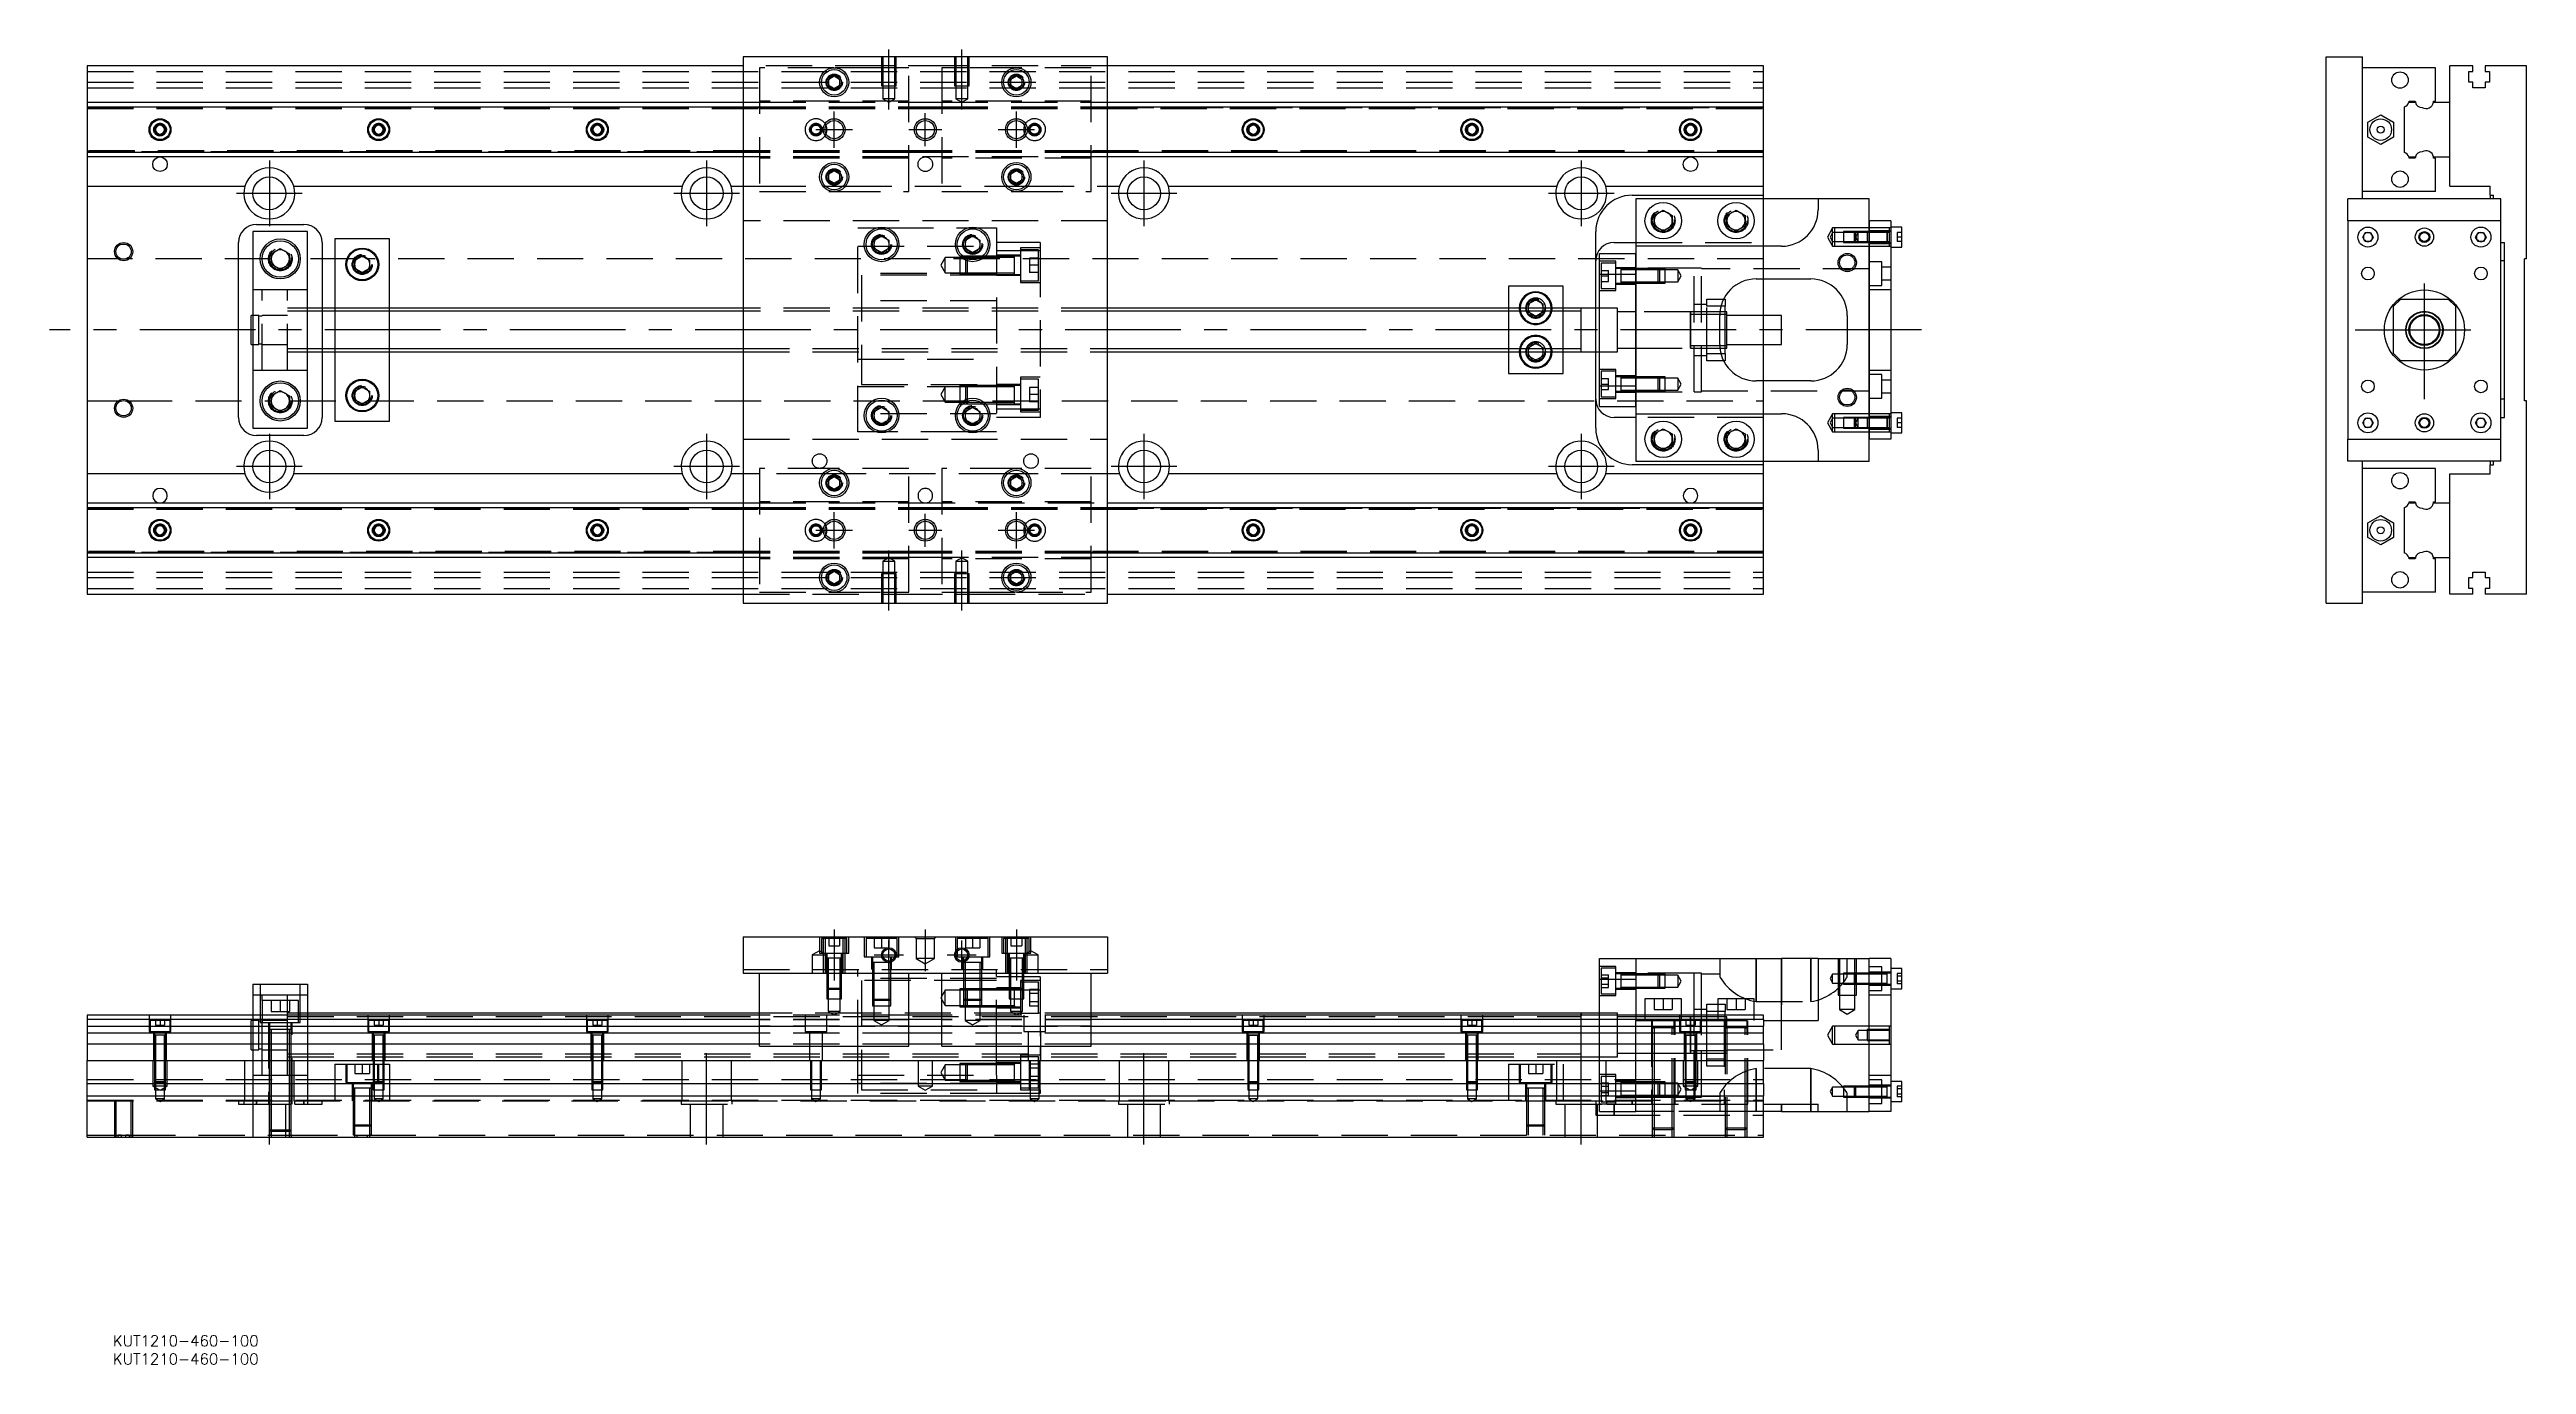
# Model space of a CAD drawing. Extents: x -10 to 669, y -284 to 77.
import ezdxf

# ---------------------------------------------------------------- set-up
doc = ezdxf.new("R2010")
doc.units = 0
doc.linetypes.add('CENTER', pattern=[50.8, 31.75, -6.35, 6.35, -6.35])
doc.linetypes.add('DASHED', pattern=[19.05, 12.7, -6.35])
doc.layers.get('0').update_dxf_attribs({"linetype": 'CONTINUOUS'})
doc.layers.add('CENTER', color=1, linetype='CENTER')
doc.styles.get("Standard").update_dxf_attribs({"font": 'txt.shx', "height": 3, "bigfont": 'bigfont.shx'})

# ---------------------------------------------------------------- blocks, each defined once
blk = doc.blocks.new('*U2')
at = {"color": 7, "linetype": 'CONTINUOUS'}
blk.add_text('KUT1210-460-100', height=3, dxfattribs=at).set_placement((7.06, -284.04))
blk = doc.blocks.new('*U3')
at = {"color": 7, "linetype": 'CONTINUOUS'}
blk.add_text('KUT1210-460-100', height=3, dxfattribs=at).set_placement((7.06, -279.05))

msp = doc.modelspace()

# ---------------------------------------------------------------- linework, layer by layer
at = {"color": 7, "linetype": 'CONTINUOUS'}
for p, q in [((280, 75), (180, 75)), ((180, 75), (180, -75)), ((280, -75), (280, 75)), ((614.39, 75), (624.39, 75)), ((614.39, -75), (614.39, 75)), ((624.39, 36), (624.39, 75)), ((180, 72.5), (0, 72.5)), ((0, 72.5), (0, 62.5)), ((203.5, 68.866026), (205, 69.73205)), ((203.5, 67.133974), (203.5, 68.866026)), ((205, 69.73205), (206.5, 68.866026)), ((206.5, 68.866026), (206.5, 67.133974)), ((253.5, 68.866026), (255, 69.73205)), ((253.5, 67.133974), (253.5, 68.866026)), ((255, 69.73205), (256.5, 68.866026)), ((256.5, 68.866026), (256.5, 67.133974)), ((460, 72.5), (280, 72.5)), ((460, 62.5), (460, 72.5)), ((644.39, 72), (624.39, 72)), ((644.39, 62.8), (644.39, 72)), ((648.39, 62.5), (648.39, 72.5)), ((654.69, 72.5), (648.39, 72.5)), ((653.54, 71), (654.69, 71)), ((653.54, 68), (653.54, 71)), ((654.69, 68), (653.54, 68)), ((654.69, 71), (654.69, 72.5)), ((654.69, 66.5), (654.69, 68)), ((658.09, 72.5), (658.09, 71)), ((669.39, 72.5), (658.09, 72.5)), ((658.09, 71), (659.24, 71)), ((658.09, 68), (658.09, 66.5)), ((659.24, 68), (658.09, 68)), ((659.24, 71), (659.24, 68)), ((669.39, 19.5), (669.39, 72.5)), ((0, 62.5), (180, 62.5)), ((0, 62.5), (0, 61.247728)), ((0, 61.247728), (180, 61.247728)), ((0, 61.247728), (0, 48.752272)), ((205, 66.26795), (203.5, 67.133974)), ((206.5, 67.133974), (205, 66.26795)), ((255, 66.26795), (253.5, 67.133974)), ((256.5, 67.133974), (255, 66.26795)), ((280, 62.5), (460, 62.5)), ((280, 61.247728), (460, 61.247728)), ((460, 61.247728), (460, 62.5)), ((460, 48.752272), (460, 61.247728)), ((635.89, 48.752272), (635.89, 61.247728)), ((637.142272, 62.5), (638.91668, 62.5)), ((637.187056, 62.8), (638.89, 62.8)), ((643.867372, 62.5), (648.39, 62.5)), ((643.89, 62.8), (644.39, 62.8)), ((648.39, 47.5), (648.39, 62.5)), ((648.39, 47.5), (648.39, 62.5)), ((658.09, 66.5), (654.69, 66.5)), ((18.75, 55.721688), (20, 56.443376)), ((18.75, 54.278312), (18.75, 55.721688)), ((20, 56.443376), (21.25, 55.721688)), ((21.25, 55.721688), (21.25, 54.278312)), ((78.75, 55.721688), (80, 56.443376)), ((78.75, 54.278312), (78.75, 55.721688)), ((80, 56.443376), (81.25, 55.721688)), ((81.25, 55.721688), (81.25, 54.278312)), ((138.75, 55.721688), (140, 56.443376)), ((138.75, 54.278312), (138.75, 55.721688)), ((140, 56.443376), (141.25, 55.721688)), ((141.25, 55.721688), (141.25, 54.278312)), ((318.75, 55.721688), (320, 56.443376)), ((318.75, 54.278312), (318.75, 55.721688)), ((320, 56.443376), (321.25, 55.721688)), ((321.25, 55.721688), (321.25, 54.278312)), ((378.75, 55.721688), (380, 56.443376)), ((378.75, 54.278312), (378.75, 55.721688)), ((380, 56.443376), (381.25, 55.721688)), ((381.25, 55.721688), (381.25, 54.278312)), ((438.75, 55.721688), (440, 56.443376)), ((438.75, 54.278312), (438.75, 55.721688)), ((440, 56.443376), (441.25, 55.721688)), ((441.25, 55.721688), (441.25, 54.278312)), ((625.889999, 57.020726), (629.39, 59.041452)), ((625.89, 52.979274), (625.889999, 57.020726)), ((629.39, 59.041452), (632.889999, 57.020726)), ((632.889999, 57.020726), (632.889999, 52.979274)), ((180, 48.752272), (0, 48.752272)), ((0, 48.752272), (0, 47.5)), ((20, 53.556624), (18.75, 54.278312)), ((21.25, 54.278312), (20, 53.556624)), ((80, 53.556624), (78.75, 54.278312)), ((81.25, 54.278312), (80, 53.556624)), ((140, 53.556624), (138.75, 54.278312)), ((141.25, 54.278312), (140, 53.556624)), ((460, 48.752272), (280, 48.752272)), ((320, 53.556624), (318.75, 54.278312)), ((321.25, 54.278312), (320, 53.556624)), ((380, 53.556624), (378.75, 54.278312)), ((381.25, 54.278312), (380, 53.556624)), ((440, 53.556624), (438.75, 54.278312)), ((441.25, 54.278312), (440, 53.556624)), ((460, 47.5), (460, 48.752272)), ((629.39, 50.958548), (625.89, 52.979274)), ((632.889999, 52.979274), (629.39, 50.958548)), ((180, 47.5), (0, 47.5)), ((0, 47.5), (0, 39.5)), ((203.5, 42.866026), (205, 43.73205)), ((203.5, 41.133974), (203.5, 42.866026)), ((205, 40.26795), (203.5, 41.133974)), ((205, 43.73205), (206.5, 42.866026)), ((206.5, 41.133974), (205, 40.26795)), ((206.5, 42.866026), (206.5, 41.133974)), ((253.5, 42.866026), (255, 43.73205)), ((253.5, 41.133974), (253.5, 42.866026)), ((255, 40.26795), (253.5, 41.133974)), ((255, 43.73205), (256.5, 42.866026)), ((256.5, 41.133974), (255, 40.26795)), ((256.5, 42.866026), (256.5, 41.133974)), ((460, 47.5), (280, 47.5)), ((460, 39.5), (460, 47.5)), ((637.142272, 47.5), (638.91668, 47.5)), ((638.89, 47.2), (637.187056, 47.2)), ((643.867372, 47.5), (648.39, 47.5)), ((644.39, 47.2), (643.89, 47.2)), ((644.39, 38), (644.39, 47.2)), ((648.39, 39.5), (648.39, 47.5)), ((0, 39.5), (43.291796, 39.5)), ((0, 39.5), (0, -39.5)), ((56.708204, 39.5), (163.291796, 39.5)), ((176.708204, 39.5), (180, 39.5)), ((280, 39.5), (283.291796, 39.5)), ((296.708204, 39.5), (403.291796, 39.5)), ((416.708204, 39.5), (460, 39.5)), ((424, 37), (460, 37)), ((425, 36), (425, 23)), ((475, 36), (425, 36)), ((460, 37), (460, 39.5)), ((460, 36), (460, 37)), ((475, 36), (475, 33)), ((489, 36), (475, 36)), ((489, 30), (489, 36)), ((620.39, 30), (620.39, 36)), ((662.39, 36), (620.39, 36)), ((644.39, 38), (624.39, 38)), ((648.39, 39.5), (659.39, 39.5)), ((659.39, 37), (659.39, 39.5)), ((659.39, 37), (660.39, 37)), ((659.39, 37), (659.39, 36)), ((660.39, 36), (660.39, 37)), ((662.39, 30), (662.39, 36)), ((46.5, 29), (59.5, 29)), ((430, 31.443376), (432.5, 32.886752)), ((430, 28.556624), (430, 31.443376)), ((432.5, 27.113248), (430, 28.556624)), ((432.5, 32.886752), (435, 31.443376)), ((435, 28.556624), (432.5, 27.113248)), ((435, 31.443376), (435, 28.556624)), ((450, 31.443376), (452.5, 32.886752)), ((450, 28.556624), (450, 31.443376)), ((452.5, 27.113248), (450, 28.556624)), ((452.5, 32.886752), (455, 31.443376)), ((455, 28.556624), (452.5, 27.113248)), ((455, 31.443376), (455, 28.556624)), ((495, 30), (489, 30)), ((489, 30), (489, -30)), ((489, -30), (489, 30)), ((495, 30), (495, -30)), ((498, 28.25), (495, 28.25)), ((498, 22.75), (498, 28.25)), ((620.39, 30), (620.39, -30)), ((662.39, 30), (620.39, 30)), ((662.39, -30), (662.39, 30)), ((41.5, -24), (41.5, 24)), ((45.5, 27), (45.5, -27)), ((60.5, 27), (45.5, 27)), ((50.5, 20.943376), (53, 22.386752)), ((50.5, 18.056624), (50.5, 20.943376)), ((53, 22.386752), (55.5, 20.943376)), ((55.5, 20.943376), (55.5, 18.056624)), ((60.5, -27), (60.5, 27)), ((64.5, 24), (64.5, 6)), ((68, 25), (68, 6)), ((83, 25), (68, 25)), ((83, 6), (83, 25)), ((216, 24.6547), (218, 25.809402)), ((216, 22.3453), (216, 24.6547)), ((218, 21.190598), (216, 22.3453)), ((218, 25.809402), (220, 24.6547)), ((220, 22.3453), (218, 21.190598)), ((220, 24.6547), (220, 22.3453)), ((241, 24.6547), (243, 25.809402)), ((241, 22.3453), (241, 24.6547)), ((243, 21.190598), (241, 22.3453)), ((243, 25.809402), (245, 24.6547)), ((245, 22.3453), (243, 21.190598)), ((245, 24.6547), (245, 22.3453)), ((414, 6), (414, 27)), ((415, 21), (425, 21)), ((415, 15.32971), (415, 21)), ((419, 24), (425, 24)), ((425, 23), (425, 15.32971)), ((465, 23), (425, 23)), ((495, 22.75), (498, 22.75)), ((624.446624, 25.5), (625.168312, 26.75)), ((625.168312, 24.25), (624.446624, 25.5)), ((625.168312, 26.75), (626.611688, 26.75)), ((626.611688, 24.25), (625.168312, 24.25)), ((626.611688, 26.75), (627.333376, 25.5)), ((627.333376, 25.5), (626.611688, 24.25)), ((655.446624, 25.5), (656.168312, 26.75)), ((656.168312, 24.25), (655.446624, 25.5)), ((656.168312, 26.75), (657.611688, 26.75)), ((657.611688, 24.25), (656.168312, 24.25)), ((657.611688, 26.75), (658.333376, 25.5)), ((658.333376, 25.5), (657.611688, 24.25)), ((662.39, 24), (663.39, 24)), ((663.39, -24), (663.39, 24)), ((53, 16.613248), (50.5, 18.056624)), ((55.5, 18.056624), (53, 16.613248)), ((73.5, 19.1547), (75.5, 20.309402)), ((73.5, 16.8453), (73.5, 19.1547)), ((75.5, 15.690598), (73.5, 16.8453)), ((75.5, 20.309402), (77.5, 19.1547)), ((77.5, 16.8453), (75.5, 15.690598)), ((77.5, 19.1547), (77.5, 16.8453)), ((415, 15.32971), (425, 15.32971)), ((415, -15.32971), (415, 15.32971)), ((425, -15.32971), (425, 15.32971)), ((425, 15.32971), (425, -15.32971)), ((458, 14), (473, 14)), ((460, 4), (460, 14)), ((663.39, 19), (662.39, 19)), ((669.39, 19.5), (668.89, 19.5)), ((668.89, -19.5), (668.89, 19.5)), ((405, 12), (390, 12)), ((390, 12), (390, 6)), ((395.5, 7.1547), (397.5, 8.309402)), ((395.5, 6), (395.5, 7.1547)), ((397.5, 8.309402), (399.5, 7.1547)), ((399.5, 7.1547), (399.5, 6)), ((405, 6), (405, 12)), ((449.069714, 8.5), (449.5, 8.5)), ((449.5, 8.5), (449.5, 6.5)), ((634.89, 8.5), (632.89, 6.5)), ((634.89, 8.5), (647.89, 8.5)), ((649.89, 6.5), (647.89, 8.5)), ((45, 0), (45, 4)), ((45.5, 4), (45, 4)), ((45, -4), (45, 0)), ((180, 6), (60.5, 6)), ((410, 6), (280, 6)), ((410, 6), (409.995, 6)), ((410, -6.000006), (410, 6.000006)), ((415, 6), (410, 6)), ((410.005, 6), (410, 6)), ((448, -4), (448, 4)), ((449.5, 4.25), (448.003126, 4.25)), ((449.5, 6.5), (448.317542, 6.5)), ((449.5, -6.5), (449.5, 6.5)), ((450, 5), (449.5, 5)), ((450, 4.25), (449.5, 4.25)), ((450, 0), (450, 5)), ((465, 4), (450, 4)), ((450, -5), (450, 0)), ((465, 0), (465, 4)), ((465, -4), (465, 0)), ((483, 4), (483, -4)), ((632.89, -6.5), (632.89, 6.5)), ((649.89, 6.5), (649.89, -6.5)), ((45, -4), (45.5, -4)), ((60.5, -6), (180, -6)), ((64.5, -6), (64.5, -24)), ((68, -6), (68, -25)), ((83, -25), (83, -6)), ((280, -6), (410, -6)), ((390, -6), (390, -12)), ((395.5, -7.1547), (395.5, -6)), ((399.5, -6), (399.5, -7.1547)), ((405, -12), (405, -6)), ((409.995, -6), (410, -6)), ((410, -6), (415, -6)), ((410, -6), (410.005, -6)), ((414, -27), (414, -6)), ((448.003126, -4.25), (449.5, -4.25)), ((448.317542, -6.5), (449.5, -6.5)), ((449.5, -4.25), (450, -4.25)), ((449.5, -5), (450, -5)), ((449.5, -6.5), (449.5, -8.5)), ((450, -4), (465, -4)), ((460, -14), (460, -4)), ((632.89, -6.5), (634.89, -8.5)), ((647.89, -8.5), (649.89, -6.5)), ((390, -12), (405, -12)), ((397.5, -8.309402), (395.5, -7.1547)), ((399.5, -7.1547), (397.5, -8.309402)), ((449.5, -8.5), (449.069714, -8.5)), ((647.89, -8.5), (634.89, -8.5)), ((50.5, -18.056624), (53, -16.613248)), ((50.5, -20.943376), (50.5, -18.056624)), ((53, -16.613248), (55.5, -18.056624)), ((55.5, -18.056624), (55.5, -20.943376)), ((73.5, -16.8453), (75.5, -15.690598)), ((73.5, -19.1547), (73.5, -16.8453)), ((75.5, -20.309402), (73.5, -19.1547)), ((75.5, -15.690598), (77.5, -16.8453)), ((77.5, -19.1547), (75.5, -20.309402)), ((77.5, -16.8453), (77.5, -19.1547)), ((415, -15.32971), (425, -15.32971)), ((415, -21), (415, -15.32971)), ((425, -15.32971), (425, -23)), ((473, -14), (458, -14)), ((663.39, -19), (662.39, -19)), ((669.39, -19.5), (668.89, -19.5)), ((669.39, -72.5), (669.39, -19.5)), ((45.5, -27), (60.5, -27)), ((53, -22.386752), (50.5, -20.943376)), ((55.5, -20.943376), (53, -22.386752)), ((68, -25), (83, -25)), ((216, -22.3453), (218, -21.190598)), ((216, -24.6547), (216, -22.3453)), ((218, -25.809402), (216, -24.6547)), ((218, -21.190598), (220, -22.3453)), ((220, -24.6547), (218, -25.809402)), ((220, -22.3453), (220, -24.6547)), ((241, -22.3453), (243, -21.190598)), ((241, -24.6547), (241, -22.3453)), ((243, -25.809402), (241, -24.6547)), ((243, -21.190598), (245, -22.3453)), ((245, -24.6547), (243, -25.809402)), ((245, -22.3453), (245, -24.6547)), ((415, -21), (425, -21)), ((425, -24), (419, -24)), ((425, -23), (465, -23)), ((425, -23), (425, -36)), ((430, -28.556624), (432.5, -27.113248)), ((432.5, -27.113248), (435, -28.556624)), ((450, -28.556624), (452.5, -27.113248)), ((452.5, -27.113248), (455, -28.556624)), ((498, -22.75), (495, -22.75)), ((498, -28.25), (498, -22.75)), ((624.446624, -25.5), (625.168312, -24.25)), ((625.168312, -26.75), (624.446624, -25.5)), ((625.168312, -24.25), (626.611688, -24.25)), ((626.611688, -26.75), (625.168312, -26.75)), ((626.611688, -24.25), (627.333376, -25.5)), ((627.333376, -25.5), (626.611688, -26.75)), ((655.446624, -25.5), (656.168312, -24.25)), ((656.168312, -26.75), (655.446624, -25.5)), ((656.168312, -24.25), (657.611688, -24.25)), ((657.611688, -26.75), (656.168312, -26.75)), ((657.611688, -24.25), (658.333376, -25.5)), ((658.333376, -25.5), (657.611688, -26.75)), ((662.39, -24), (663.39, -24)), ((59.5, -29), (46.5, -29)), ((430, -31.443376), (430, -28.556624)), ((432.5, -32.886752), (430, -31.443376)), ((435, -31.443376), (432.5, -32.886752)), ((435, -28.556624), (435, -31.443376)), ((450, -31.443376), (450, -28.556624)), ((452.5, -32.886752), (450, -31.443376)), ((455, -31.443376), (452.5, -32.886752)), ((455, -28.556624), (455, -31.443376)), ((475, -33), (475, -36)), ((495, -30), (489, -30)), ((489, -36), (489, -30)), ((495, -28.25), (498, -28.25)), ((620.39, -30), (662.39, -30)), ((620.39, -36), (620.39, -30)), ((662.39, -36), (662.39, -30)), ((43.291796, -39.5), (0, -39.5)), ((0, -39.5), (0, -47.5)), ((163.291796, -39.5), (56.708204, -39.5)), ((180, -39.5), (176.708204, -39.5)), ((203.5, -41.133974), (205, -40.26795)), ((205, -40.26795), (206.5, -41.133974)), ((253.5, -41.133974), (255, -40.26795)), ((255, -40.26795), (256.5, -41.133974)), ((283.291796, -39.5), (280, -39.5)), ((403.291796, -39.5), (296.708204, -39.5)), ((460, -39.5), (416.708204, -39.5)), ((460, -37), (424, -37)), ((425, -36), (475, -36)), ((460, -37), (460, -36)), ((460, -39.5), (460, -37)), ((460, -47.5), (460, -39.5)), ((475, -36), (489, -36)), ((662.39, -36), (620.39, -36)), ((624.39, -75), (624.39, -36)), ((644.39, -38), (624.39, -38)), ((644.39, -47.2), (644.39, -38)), ((648.39, -47.5), (648.39, -39.5)), ((648.39, -39.5), (659.39, -39.5)), ((659.39, -36), (659.39, -37)), ((659.39, -39.5), (659.39, -37)), ((659.39, -37), (660.39, -37)), ((660.39, -37), (660.39, -36)), ((0, -47.5), (180, -47.5)), ((0, -47.5), (0, -48.752272)), ((203.5, -42.866026), (203.5, -41.133974)), ((205, -43.73205), (203.5, -42.866026)), ((206.5, -42.866026), (205, -43.73205)), ((206.5, -41.133974), (206.5, -42.866026)), ((253.5, -42.866026), (253.5, -41.133974)), ((255, -43.73205), (253.5, -42.866026)), ((256.5, -42.866026), (255, -43.73205)), ((256.5, -41.133974), (256.5, -42.866026)), ((280, -47.5), (460, -47.5)), ((460, -48.752272), (460, -47.5)), ((637.142272, -47.5), (638.91668, -47.5)), ((637.187056, -47.2), (638.89, -47.2)), ((643.867372, -47.5), (648.39, -47.5)), ((643.89, -47.2), (644.39, -47.2)), ((648.39, -62.5), (648.39, -47.5)), ((648.39, -62.5), (648.39, -47.5)), ((0, -48.752272), (180, -48.752272)), ((0, -48.752272), (0, -61.247728)), ((18.75, -54.278312), (20, -53.556624)), ((18.75, -55.721688), (18.75, -54.278312)), ((20, -53.556624), (21.25, -54.278312)), ((21.25, -54.278312), (21.25, -55.721688)), ((78.75, -54.278312), (80, -53.556624)), ((78.75, -55.721688), (78.75, -54.278312)), ((80, -53.556624), (81.25, -54.278312)), ((81.25, -54.278312), (81.25, -55.721688)), ((138.75, -54.278312), (140, -53.556624)), ((138.75, -55.721688), (138.75, -54.278312)), ((140, -53.556624), (141.25, -54.278312)), ((141.25, -54.278312), (141.25, -55.721688)), ((280, -48.752272), (460, -48.752272)), ((318.75, -54.278312), (320, -53.556624)), ((318.75, -55.721688), (318.75, -54.278312)), ((320, -53.556624), (321.25, -54.278312)), ((321.25, -54.278312), (321.25, -55.721688)), ((378.75, -54.278312), (380, -53.556624)), ((378.75, -55.721688), (378.75, -54.278312)), ((380, -53.556624), (381.25, -54.278312)), ((381.25, -54.278312), (381.25, -55.721688)), ((438.75, -54.278312), (440, -53.556624)), ((438.75, -55.721688), (438.75, -54.278312)), ((440, -53.556624), (441.25, -54.278312)), ((441.25, -54.278312), (441.25, -55.721688)), ((460, -61.247728), (460, -48.752272)), ((625.889999, -52.979274), (629.39, -50.958548)), ((625.89, -57.020726), (625.889999, -52.979274)), ((629.39, -50.958548), (632.889999, -52.979274)), ((632.889999, -52.979274), (632.889999, -57.020726)), ((635.89, -61.247728), (635.89, -48.752272)), ((20, -56.443376), (18.75, -55.721688)), ((21.25, -55.721688), (20, -56.443376)), ((80, -56.443376), (78.75, -55.721688)), ((81.25, -55.721688), (80, -56.443376)), ((140, -56.443376), (138.75, -55.721688)), ((141.25, -55.721688), (140, -56.443376)), ((320, -56.443376), (318.75, -55.721688)), ((321.25, -55.721688), (320, -56.443376)), ((380, -56.443376), (378.75, -55.721688)), ((381.25, -55.721688), (380, -56.443376)), ((440, -56.443376), (438.75, -55.721688)), ((441.25, -55.721688), (440, -56.443376)), ((629.39, -59.041452), (625.89, -57.020726)), ((632.889999, -57.020726), (629.39, -59.041452)), ((180, -61.247728), (0, -61.247728)), ((0, -61.247728), (0, -62.5)), ((180, -62.5), (0, -62.5)), ((0, -62.5), (0, -72.5)), ((203.5, -67.133974), (205, -66.26795)), ((203.5, -68.866026), (203.5, -67.133974)), ((205, -66.26795), (206.5, -67.133974)), ((206.5, -67.133974), (206.5, -68.866026)), ((253.5, -67.133974), (255, -66.26795)), ((253.5, -68.866026), (253.5, -67.133974)), ((255, -66.26795), (256.5, -67.133974)), ((256.5, -67.133974), (256.5, -68.866026)), ((460, -61.247728), (280, -61.247728)), ((460, -62.5), (280, -62.5)), ((460, -62.5), (460, -61.247728)), ((460, -72.5), (460, -62.5)), ((637.142272, -62.5), (638.91668, -62.5)), ((638.89, -62.8), (637.187056, -62.8)), ((643.867372, -62.5), (648.39, -62.5)), ((644.39, -62.8), (643.89, -62.8)), ((644.39, -72), (644.39, -62.8)), ((648.39, -72.5), (648.39, -62.5)), ((654.69, -66.5), (658.09, -66.5)), ((654.69, -68), (654.69, -66.5)), ((658.09, -66.5), (658.09, -68)), ((0, -72.5), (180, -72.5)), ((205, -69.73205), (203.5, -68.866026)), ((206.5, -68.866026), (205, -69.73205)), ((255, -69.73205), (253.5, -68.866026)), ((256.5, -68.866026), (255, -69.73205)), ((280, -72.5), (460, -72.5)), ((644.39, -72), (624.39, -72)), ((654.69, -72.5), (648.39, -72.5)), ((653.54, -68), (654.69, -68)), ((653.54, -71), (653.54, -68)), ((654.69, -71), (653.54, -71)), ((654.69, -72.5), (654.69, -71)), ((658.09, -68), (659.24, -68)), ((658.09, -71), (658.09, -72.5)), ((659.24, -71), (658.09, -71)), ((669.39, -72.5), (658.09, -72.5)), ((659.24, -68), (659.24, -71)), ((180, -75), (280, -75)), ((614.39, -75), (624.39, -75)), ((180, -166.61), (180, -176.61)), ((180, -166.61), (280, -166.61)), ((280, -166.61), (280, -176.61)), ((180, -176.61), (280, -176.61)), ((184.5, -196.61), (184.5, -176.61)), ((225.5, -196.61), (225.5, -176.61)), ((234.5, -196.61), (234.5, -176.61)), ((275.5, -196.61), (275.5, -176.61)), ((415, -178.28029), (415, -172.61)), ((415, -172.61), (425, -172.61)), ((425, -172.61), (465, -172.61)), ((425, -172.61), (425, -188.11)), ((465, -189.61), (465, -172.61)), ((475, -172.61), (465, -172.61)), ((475, -172.61), (475, -189.61)), ((475, -172.61), (489, -172.61)), ((495, -172.61), (489, -172.61)), ((489, -214.61), (489, -172.61)), ((495, -172.61), (495, -214.61)), ((498, -175.36), (495, -175.36)), ((498, -180.86), (498, -175.36)), ((45.5, -179.61), (45.5, -188.11)), ((45.5, -179.61), (60.5, -179.61)), ((60.5, -179.61), (60.5, -188.11)), ((415, -188.11), (415, -178.28029)), ((415, -178.28029), (425, -178.28029)), ((495, -180.86), (498, -180.86)), ((0, -188.11), (0, -189.362272)), ((184.5, -188.11), (0, -188.11)), ((184.5, -189.362272), (0, -189.362272)), ((0, -189.362272), (0, -191.13668)), ((184.5, -187.61), (60.5, -187.61)), ((234.5, -188.11), (225.5, -188.11)), ((234.5, -189.362272), (225.5, -189.362272)), ((410.005, -187.61), (275.5, -187.61)), ((460, -188.11), (275.5, -188.11)), ((460, -189.362272), (275.5, -189.362272)), ((415, -187.61), (409.995, -187.61)), ((410, -193.61), (410, -187.609994)), ((410, -199.610006), (410, -187.609994)), ((410, -188.108756), (410, -187.61)), ((410, -198.735), (410, -188.485)), ((437.5, -183.61), (427.5, -183.61)), ((427.5, -183.61), (427.5, -188.11)), ((437.5, -188.11), (437.5, -183.61)), ((440, -193.61), (440, -188.609994)), ((440, -198.610006), (440, -188.609994)), ((440, -189.36), (440, -189.61)), ((441, -189.36), (440, -189.36)), ((444.5, -189.36), (441, -189.36)), ((447.5, -189.36), (444.5, -189.36)), ((457.5, -183.61), (447.5, -183.61)), ((447.5, -183.61), (447.5, -188.11)), ((457.5, -188.11), (457.5, -183.61)), ((460, -189.362272), (460, -188.11)), ((460, -189.362272), (460, -191.13668)), ((460, -189.61), (475, -189.61)), ((0, -191.13668), (184.5, -191.13668)), ((0, -191.13668), (0, -193.033076)), ((184.5, -193.033076), (0, -193.033076)), ((0, -193.033076), (0, -196.087372)), ((0, -196.087372), (0, -200.61)), ((184.5, -196.087372), (0, -196.087372)), ((184.5, -196.61), (225.5, -196.61)), ((225.5, -191.13668), (234.5, -191.13668)), ((234.5, -193.033076), (225.5, -193.033076)), ((234.5, -196.087372), (225.5, -196.087372)), ((234.5, -196.61), (275.5, -196.61)), ((275.5, -191.13668), (460, -191.13668)), ((460, -193.033076), (275.5, -193.033076)), ((460, -196.087372), (275.5, -196.087372)), ((440, -190.91), (440, -192.61)), ((440, -192.61), (440, -193.61)), ((460, -193.033076), (460, -191.13668)), ((460, -196.087372), (460, -193.033076)), ((460, -196.087372), (460, -200.61)), ((0, -200.61), (460, -200.61)), ((0, -206.91), (0, -200.61)), ((410, -199.610006), (410, -198.735)), ((440, -197.86), (450, -197.86)), ((460, -206.91), (460, -200.61)), ((0, -206.91), (460, -206.91)), ((0, -210.31), (0, -206.91)), ((0, -221.61), (0, -210.31)), ((0, -210.31), (460, -210.31)), ((460, -206.91), (460, -210.31)), ((460, -221.61), (460, -210.31)), ((498, -206.36), (495, -206.36)), ((498, -211.86), (498, -206.36)), ((460, -212.61), (475, -212.61)), ((465, -214.61), (460, -214.61)), ((465, -214.61), (465, -212.61)), ((465, -214.61), (475, -214.61)), ((475, -214.61), (475, -212.61)), ((475, -214.61), (489, -214.61)), ((495, -214.61), (489, -214.61)), ((495, -211.86), (498, -211.86)), ((0, -221.61), (460, -221.61))]:
    msp.add_line(p, q, dxfattribs=at)
at = {"color": 3, "linetype": 'DASHED'}
for p, q in [((218.000006, 75), (218.000006, 67)), ((218.35, 75), (218.35, 67)), ((221.65, 67), (221.65, 75)), ((221.999994, 67), (221.999994, 75)), ((238.000006, 75), (238.000006, 67)), ((238.35, 75), (238.35, 67)), ((241.65, 67), (241.65, 75)), ((241.999994, 67), (241.999994, 75)), ((0, 71), (460, 71)), ((0, 68), (460, 68)), ((218.000006, 72.5), (180, 72.5)), ((184.5, 72), (184.5, 38)), ((205, 72), (184.5, 72)), ((218.000006, 72), (205, 72)), ((206.973226, 68.326156), (207, 68)), ((221.999994, 72.5), (218.000006, 72.5)), ((221.999994, 72), (218.000006, 72)), ((238.000006, 72.5), (221.999994, 72.5)), ((225.5, 72), (221.999994, 72)), ((225.5, 38), (225.5, 72)), ((234.5, 72), (234.5, 38)), ((238.000006, 72), (234.5, 72)), ((241.999994, 72.5), (238.000006, 72.5)), ((241.999994, 72), (238.000006, 72)), ((280, 72.5), (241.999994, 72.5)), ((255, 72), (241.999994, 72)), ((275.5, 72), (255, 72)), ((256.973226, 68.326156), (257, 68)), ((275.5, 38), (275.5, 72)), ((0, 66.5), (460, 66.5)), ((180, 62.5), (184.5, 62.5)), ((180, 61.247728), (184.5, 61.247728)), ((225.5, 62.8), (184.5, 62.8)), ((184.5, 62.5), (225.5, 62.5)), ((184.5, 61.247728), (225.5, 61.247728)), ((218.000006, 67), (221.999994, 67)), ((218.35, 67), (218.35, 63.5)), ((221.65, 63.5), (218.35, 63.5)), ((218.35, 63.5), (220, 62.547372)), ((220, 62.547372), (221.65, 63.5)), ((221.65, 63.5), (221.65, 67)), ((225.5, 62.5), (234.5, 62.5)), ((225.5, 61.247728), (234.5, 61.247728)), ((275.5, 62.8), (234.5, 62.8)), ((234.5, 62.5), (280, 62.5)), ((234.5, 61.247728), (275.5, 61.247728)), ((238.000006, 67), (241.999994, 67)), ((238.35, 67), (238.35, 63.5)), ((241.65, 63.5), (238.35, 63.5)), ((238.35, 63.5), (240, 62.547372)), ((240, 62.547372), (241.65, 63.5)), ((241.65, 63.5), (241.65, 67)), ((275.5, 61.247728), (280, 61.247728)), ((0, 61.1147), (180, 61.1147)), ((0, 61.1), (184.5, 61.1)), ((0, 60.8), (184.5, 60.8)), ((21.477374, 55.25955), (21.5, 55)), ((81.477374, 55.25955), (81.5, 55)), ((141.477374, 55.25955), (141.5, 55)), ((180, 61.1147), (184.5, 61.1147)), ((184.5, 61.1147), (225.5, 61.1147)), ((184.5, 61.1), (225.5, 61.1)), ((184.5, 60.8), (225.5, 60.8)), ((225.5, 61.1147), (234.5, 61.1147)), ((225.5, 61.1), (234.5, 61.1)), ((225.5, 60.8), (234.5, 60.8)), ((234.5, 61.1147), (275.5, 61.1147)), ((234.5, 61.1), (275.5, 61.1)), ((234.5, 60.8), (275.5, 60.8)), ((275.5, 61.1147), (280, 61.1147)), ((275.5, 61.1), (460, 61.1)), ((275.5, 60.8), (460, 60.8)), ((280, 61.1147), (460, 61.1147)), ((318.5, 55), (318.52041, 55.24661)), ((381.477374, 55.25955), (381.5, 55)), ((441.477374, 55.25955), (441.5, 55)), ((184.5, 49.2), (0, 49.2)), ((184.5, 48.9), (0, 48.9)), ((180, 48.8853), (0, 48.8853)), ((184.5, 48.8853), (180, 48.8853)), ((184.5, 48.752272), (180, 48.752272)), ((225.5, 49.2), (184.5, 49.2)), ((225.5, 48.9), (184.5, 48.9)), ((225.5, 48.8853), (184.5, 48.8853)), ((225.5, 48.752272), (184.5, 48.752272)), ((234.5, 49.2), (225.5, 49.2)), ((234.5, 48.9), (225.5, 48.9)), ((234.5, 48.8853), (225.5, 48.8853)), ((234.5, 48.752272), (225.5, 48.752272)), ((275.5, 49.2), (234.5, 49.2)), ((275.5, 48.9), (234.5, 48.9)), ((275.5, 48.8853), (234.5, 48.8853)), ((275.5, 48.752272), (234.5, 48.752272)), ((460, 49.2), (275.5, 49.2)), ((460, 48.9), (275.5, 48.9)), ((280, 48.8853), (275.5, 48.8853)), ((280, 48.752272), (275.5, 48.752272)), ((460, 48.8853), (280, 48.8853)), ((184.5, 47.5), (180, 47.5)), ((225.5, 47.5), (184.5, 47.5)), ((225.5, 47.2), (184.5, 47.2)), ((206.973226, 42.326156), (207, 42)), ((280, 47.5), (225.5, 47.5)), ((275.5, 47.2), (234.5, 47.2)), ((256.973226, 42.326156), (257, 42)), ((180, 39.5), (184.5, 39.5)), ((184.5, 39.5), (201.877502, 39.5)), ((184.5, 38), (205, 38)), ((201.877502, 39.5), (202.55051, 39.5)), ((202.55051, 39.5), (207.44949, 39.5)), ((205, 38), (225.5, 38)), ((207.44949, 39.5), (208.122498, 39.5)), ((208.122498, 39.5), (251.877502, 39.5)), ((234.5, 38), (255, 38)), ((251.877502, 39.5), (252.55051, 39.5)), ((252.55051, 39.5), (257.44949, 39.5)), ((255, 38), (275.5, 38)), ((257.44949, 39.5), (258.122498, 39.5)), ((258.122498, 39.5), (280, 39.5)), ((460, 24), (460, 36)), ((280, 30), (180, 30)), ((211.5, 28), (216.47931, 28)), ((211.5, -28), (211.5, 28)), ((216.47931, 28), (219.52069, 28)), ((219.52069, 28), (241.47931, 28)), ((241.47931, 28), (244.52069, 28)), ((244.52069, 28), (249.5, 28)), ((249.5, 28), (249.5, -28)), ((435.477798, 30.364306), (435.5, 30)), ((449.5, 30), (449.520026, 30.346056)), ((479, 28), (477.556624, 25.5)), ((479, 26.75), (479, 28)), ((479.5, 28), (479, 28)), ((479.5, 28), (479.5, 23)), ((489, 28), (479.5, 28)), ((494.5, 28), (489, 28)), ((495, 27.25), (489, 27.25)), ((494.5, 28), (494.5, 27)), ((495, 28), (494.5, 28)), ((211.5, 23), (249.5, 23)), ((215.5, 23.5), (215.518502, 23.803588)), ((245.483582, 23.786038), (245.5, 23.5)), ((261.5, 24), (249.5, 24)), ((261.5, 21.748564), (249.5, 21.748564)), ((256.1, 20.50352), (249.5, 20.50352)), ((256.1, 22.50352), (256.1, 13.00352)), ((261.5, 22.50352), (256.1, 22.50352)), ((261.1, 22.00352), (256.1, 22.00352)), ((261.1, 13.50352), (261.1, 22.00352)), ((261.5, 24), (261.5, 21.748564)), ((261.5, 21.748564), (261.5, -21.748564)), ((425, 24), (460, 24)), ((425, 15.32971), (425, 21)), ((460, 23), (460, 24)), ((460, 14), (460, 23)), ((477.556624, 25.5), (479, 23)), ((479, 26.75), (478.278312, 25.5)), ((478.278312, 25.5), (479, 24.25)), ((479, 24.25), (479, 26.75)), ((482, 26.75), (479, 26.75)), ((479, 23), (479, 24.25)), ((479, 24.25), (482, 24.25)), ((479, 23), (479.5, 23)), ((479.5, 23), (489, 23)), ((482, 26.999994), (482, 24.000006)), ((485.25, 26.999994), (482, 26.999994)), ((485, 26.75), (482, 26.75)), ((482, 24.25), (485, 24.25)), ((482, 24.000006), (485.25, 24.000006)), ((485.25, 27), (485, 26.75)), ((485, 24.25), (485, 26.75)), ((489, 26.75), (485, 26.75)), ((485, 24.25), (489, 24.25)), ((485, 24.25), (485.25, 24)), ((485.25, 27), (485.25, 24)), ((489, 27), (485.25, 27)), ((489, 26.999994), (485.25, 26.999994)), ((485.25, 24.000006), (489, 24.000006)), ((485.25, 24), (489, 24)), ((486, 26.75), (485.278312, 25.5)), ((485.278312, 25.5), (486, 24.25)), ((486, 24.25), (486, 26.75)), ((488.5, 26.999994), (488.5, 26.75)), ((488.5, 26.75), (488.5, 24.25)), ((488.5, 24.25), (488.5, 24.000006)), ((494, 27), (489, 27)), ((494, 26.75), (489, 26.75)), ((489, 24.25), (494, 24.25)), ((489, 24), (494, 24)), ((489, 23.75), (495, 23.75)), ((489, 23), (494.5, 23)), ((494, 27), (493.995, 27)), ((493.995, 24), (494, 24)), ((494, 23.999994), (494, 27.000006)), ((494, 26.75), (494, 27.000006)), ((494, 26.875392), (494, 27)), ((494, 27), (494, 26.875392)), ((495, 27), (494, 27)), ((494.005, 27), (494, 27)), ((494, 24.124608), (494, 26.875392)), ((494, 26.875392), (494, 25.498804)), ((494, 24.25), (494, 26.75)), ((494.5, 26.75), (494, 26.75)), ((494, 25.498804), (494, 24.124608)), ((494, 23.999994), (494, 24.25)), ((494, 24.25), (494.5, 24.25)), ((494, 24), (494, 24.124608)), ((494, 24.124608), (494, 24)), ((494, 24), (495, 24)), ((494, 24), (494.005, 24)), ((494.5, 27), (494.5, 24)), ((494.5, 24), (494.5, 23)), ((494.5, 23), (495, 23)), ((496.7, 26.75), (496.7, 25.5)), ((498, 26.75), (496.7, 26.75)), ((498, 25.5), (496.7, 25.5)), ((496.7, 25.5), (496.7, 24.25)), ((498, 24.25), (496.7, 24.25)), ((9.359688, 19.5), (0, 19.5)), ((50.5, 19.5), (10.640312, 19.5)), ((74.030306, 19.5), (55.5, 19.5)), ((55.977798, 19.864306), (56, 19.5)), ((73, 18), (73.012884, 18.253488)), ((460, 19.5), (76.969694, 19.5)), ((249.5, 15.5), (211.5, 15.5)), ((212.5, 15), (212.5, -15)), ((249.5, 15), (212.5, 15)), ((235.5, 19.85352), (234.287564, 17.75352)), ((234.287564, 17.75352), (235.5, 15.65352)), ((235.5, 15.65352), (235.5, 19.85352)), ((239.5, 19.85352), (235.5, 19.85352)), ((235.5, 15.65352), (239.5, 15.65352)), ((239.5, 20.253516), (239.5, 15.253526)), ((239.532604, 20.253516), (239.5, 20.253516)), ((241.1, 19.85352), (239.5, 19.85352)), ((239.5, 15.65352), (241.1, 15.65352)), ((239.5, 15.253526), (241.499994, 15.253526)), ((240.25722, 20.253516), (239.532604, 20.253516)), ((241.499994, 20.253516), (240.25722, 20.253516)), ((241.5, 20.25352), (241.1, 19.85352)), ((241.1, 19.698356), (241.1, 19.85352)), ((245.183046, 19.85352), (241.1, 19.85352)), ((241.1, 19.146554), (241.1, 19.698356)), ((241.1, 15.65352), (241.1, 19.146554)), ((241.1, 15.65352), (249.5, 15.65352)), ((241.1, 15.65352), (241.5, 15.25352)), ((245.74278, 20.253516), (241.499994, 20.253516)), ((241.499994, 15.253526), (249.5, 15.253526)), ((241.5, 20.25352), (241.5, 19.523506)), ((245.742786, 20.25352), (241.5, 20.25352)), ((241.5, 19.523506), (241.5, 18.99306)), ((241.5, 18.99306), (241.5, 15.25352)), ((241.5, 15.25352), (249.5, 15.25352)), ((246.04396, 19.85352), (245.183046, 19.85352)), ((246.467396, 20.253516), (245.74278, 20.253516)), ((246.467402, 20.25352), (245.742786, 20.25352)), ((249.5, 19.85352), (246.04396, 19.85352)), ((249.5, 20.253516), (246.467396, 20.253516)), ((249.5, 20.25352), (246.467402, 20.25352)), ((254.5, 20.25352), (249.5, 20.25352)), ((254.5, 19.85352), (249.5, 19.85352)), ((249.5, 15.65352), (254.5, 15.65352)), ((249.5, 15.25352), (254.5, 15.25352)), ((249.5, 15.00352), (256.1, 15.00352)), ((254.5, 20.25352), (254.495, 20.25352)), ((254.495, 15.25352), (254.5, 15.25352)), ((254.5, 15.253516), (254.5, 20.253526)), ((254.5, 15.253516), (254.5, 20.253526)), ((254.5, 19.85352), (254.5, 20.253526)), ((254.5, 19.996122), (254.5, 20.25352)), ((256.1, 20.25352), (254.5, 20.25352)), ((254.505, 20.25352), (254.5, 20.25352)), ((254.5, 15.51097), (254.5, 19.996122)), ((254.5, 15.65352), (254.5, 19.85352)), ((254.5, 15.253516), (254.5, 15.65352)), ((254.5, 15.25352), (254.5, 15.51097)), ((254.5, 15.25352), (256.1, 15.25352)), ((254.5, 15.25352), (254.505, 15.25352)), ((258.6, 19.75352), (258.6, 17.75352)), ((261.1, 19.75352), (258.6, 19.75352)), ((258.6, 17.75352), (258.6, 15.75352)), ((261.1, 17.75352), (258.6, 17.75352)), ((261.1, 15.75352), (258.6, 15.75352)), ((419.5, 18.849242), (415, 18.849242)), ((415.5, 18.349242), (415.5, 11.349242)), ((419.5, 18.349242), (415.5, 18.349242)), ((415.5, 16.349242), (417.5, 16.349242)), ((415.5, 14.849242), (417.5, 14.849242)), ((417.5, 14.849242), (417.5, 16.349242)), ((417.5, 13.349242), (417.5, 14.849242)), ((419.5, 10.849242), (419.5, 18.849242)), ((425, 17.099242), (419.5, 17.099242)), ((420.9, 16.849242), (419.5, 16.849242)), ((420.9, 16.849242), (420.895, 16.849242)), ((420.9, 16.849248), (420.9, 12.849238)), ((420.9, 16.849248), (420.9, 12.849238)), ((420.9, 16.849242), (420.9, 16.63278)), ((420.905, 16.849242), (420.9, 16.849242)), ((425, 16.849242), (420.9, 16.849242)), ((420.9, 16.63278), (420.9, 13.065704)), ((425, 16.499242), (420.9, 16.499242)), ((441, 17), (425, 17)), ((431.15, 16.849242), (425, 16.849242)), ((431.150006, 16.849238), (425, 16.849238)), ((431.5, 16.499242), (425, 16.499242)), ((431.15, 12.849242), (431.15, 16.849242)), ((431.5, 16.499242), (431.15, 16.849242)), ((433, 16.849238), (431.150006, 16.849238)), ((431.5, 16.499242), (431.5, 13.199242)), ((433, 16.499242), (431.5, 16.499242)), ((433, 12.849248), (433, 16.849238)), ((436.5, 16.499242), (433, 16.499242)), ((436.5, 16.499242), (436.5, 13.199242)), ((437.452628, 14.849242), (436.5, 16.499242)), ((436.5, 13.199242), (437.452628, 14.849242)), ((441, -17), (441, 17)), ((443, 17), (441, 17)), ((443, -17), (443, 17)), ((489, 16.75), (443, 16.75)), ((492.5, 18.75), (489, 18.75)), ((492.5, 12.25), (492.5, 18.75)), ((495, 17.25), (492.5, 17.25)), ((492.5, 13.75), (495, 13.75)), ((48, 11), (45.5, 11)), ((48, -11), (48, 11)), ((55, 11), (48, 11)), ((55, -11), (55, 11)), ((60.5, 11), (55, 11)), ((249.5, 8), (211.5, 8)), ((256.1, 13.50352), (261.1, 13.50352)), ((256.1, 13.00352), (261.5, 13.00352)), ((415, 10.849242), (419.5, 10.849242)), ((415.5, 13.349242), (417.5, 13.349242)), ((415.5, 11.349242), (419.5, 11.349242)), ((419.5, 12.849242), (420.9, 12.849242)), ((419.5, 12.599242), (425, 12.599242)), ((420.895, 12.849242), (420.9, 12.849242)), ((420.9, 13.199242), (425, 13.199242)), ((420.9, 13.065704), (420.9, 12.849242)), ((420.9, 12.849242), (420.905, 12.849242)), ((420.9, 12.849242), (425, 12.849242)), ((425, 13.199242), (431.5, 13.199242)), ((425, 12.849248), (431.150006, 12.849248)), ((425, 12.849242), (431.15, 12.849242)), ((431.15, 12.849242), (431.5, 13.199242)), ((431.150006, 12.849248), (433, 12.849248)), ((431.5, 13.199242), (433, 13.199242)), ((433, 13.199242), (436.5, 13.199242)), ((444.5, 7), (441, 7)), ((444.5, 8.5), (449.069714, 8.5)), ((444.5, 6.5), (444.5, 8.5)), ((489, 12.25), (492.5, 12.25)), ((495, 11), (489, 11)), ((47.1, 4), (45.5, 4)), ((47.1, 0), (47.1, 4)), ((48, 3.8), (47.1, 3.8)), ((47.1, -4), (47.1, 0)), ((55, 4), (48, 4)), ((60.5, 6), (55, 6)), ((60.5, 5.125), (55, 5.125)), ((64.5, 6), (64.5, 5.125)), ((64.5, 5.125), (64.5, -5.125)), ((68, 6), (68, 5.125)), ((68, 5.125), (68, -5.125)), ((83, 5.125), (83, 6)), ((83, -5.125), (83, 5.125)), ((280, 6), (180, 6)), ((280, 5.125), (180, 5.125)), ((390, 6), (390, 5.125)), ((390, 5.125), (390, -5.125)), ((395.5, 5.125), (395.5, 6)), ((395.5, 4.8453), (395.5, 5.125)), ((397.5, 3.690598), (395.5, 4.8453)), ((399.5, 4.8453), (397.5, 3.690598)), ((399.5, 6), (399.5, 5.125)), ((399.5, 5.125), (399.5, 4.8453)), ((399.983582, 6.286038), (400, 6)), ((405, 5.125), (405, 6)), ((405, -5.125), (405, 5.125)), ((414, -6), (414, 6)), ((420, 6), (415, 6)), ((420, 0), (420, 6)), ((425, 5), (420, 5)), ((420, -6), (420, 0)), ((440.005, 5), (425, 5)), ((444.5, 5), (439.995, 5)), ((440, -5.000006), (440, 5.000006)), ((440, 4.43509), (440, 5)), ((440, 5), (440, 4.435078)), ((440, 4.435078), (440, -4.435962)), ((444.5, 4.25), (440, 4.25)), ((448.317542, 6.5), (444.5, 6.5)), ((444.5, -6.5), (444.5, 6.5)), ((448.050126, 5), (444.5, 5)), ((448.003126, 4.25), (444.5, 4.25)), ((449.5, 5), (448.050126, 5)), ((460, -4), (460, 4)), ((45.5, -4), (47.1, -4)), ((47.1, -3.8), (48, -3.8)), ((48, -4), (55, -4)), ((55, -5.125), (60.5, -5.125)), ((55, -6), (60.5, -6)), ((64.5, -5.125), (64.5, -6)), ((68, -5.125), (68, -6)), ((83, -6), (83, -5.125)), ((180, -5.125), (280, -5.125)), ((180, -6), (280, -6)), ((390, -5.125), (390, -6)), ((395, -6), (395.018502, -5.696412)), ((395.5, -4.8453), (397.5, -3.690598)), ((395.5, -5.125), (395.5, -4.8453)), ((395.5, -6), (395.5, -5.125)), ((397.5, -3.690598), (399.5, -4.8453)), ((399.5, -4.8453), (399.5, -5.125)), ((399.5, -5.125), (399.5, -6)), ((405, -6), (405, -5.125)), ((410, -6), (410, -5.999164)), ((415, -6), (420, -6)), ((420, -5), (425, -5)), ((425, -5), (440.005, -5)), ((439.995, -5), (444.5, -5)), ((440, -4.25), (444.5, -4.25)), ((440, -4.998998), (440, -4.435962)), ((440, -4.435962), (440, -5)), ((440, -5), (440, -4.998998)), ((444.5, -4.25), (448.003126, -4.25)), ((444.5, -5), (448.050126, -5)), ((444.5, -6.5), (448.317542, -6.5)), ((444.5, -8.5), (444.5, -6.5)), ((448.050126, -5), (449.5, -5)), ((45.5, -11), (48, -11)), ((48, -11), (55, -11)), ((55, -11), (60.5, -11)), ((211.5, -8), (249.5, -8)), ((256.1, -13.00352), (256.1, -22.50352)), ((261.5, -13.00352), (256.1, -13.00352)), ((261.1, -13.50352), (256.1, -13.50352)), ((261.1, -22.00352), (261.1, -13.50352)), ((419.5, -10.849242), (415, -10.849242)), ((415.5, -11.349242), (415.5, -18.349242)), ((419.5, -11.349242), (415.5, -11.349242)), ((415.5, -13.349242), (417.5, -13.349242)), ((417.5, -14.849242), (417.5, -13.349242)), ((419.5, -18.849242), (419.5, -10.849242)), ((425, -12.599242), (419.5, -12.599242)), ((420.9, -12.849242), (419.5, -12.849242)), ((420.9, -12.849242), (420.895, -12.849242)), ((420.9, -12.849238), (420.9, -16.849248)), ((420.9, -12.849242), (420.9, -13.065704)), ((425, -12.849242), (420.9, -12.849242)), ((420.905, -12.849242), (420.9, -12.849242)), ((420.9, -13.065704), (420.9, -16.63278)), ((425, -13.199242), (420.9, -13.199242)), ((431.15, -12.849242), (425, -12.849242)), ((431.150006, -12.849248), (425, -12.849248)), ((431.5, -13.199242), (425, -13.199242)), ((431.15, -16.849242), (431.15, -12.849242)), ((431.5, -13.199242), (431.15, -12.849242)), ((433, -12.849248), (431.150006, -12.849248)), ((431.5, -13.199242), (431.5, -16.499242)), ((433, -13.199242), (431.5, -13.199242)), ((433, -16.849238), (433, -12.849248)), ((436.5, -13.199242), (433, -13.199242)), ((436.5, -13.199242), (436.5, -16.499242)), ((437.452628, -14.849242), (436.5, -13.199242)), ((441, -7), (444.5, -7)), ((449.069714, -8.5), (444.5, -8.5)), ((489, -11), (495, -11)), ((492.5, -12.25), (489, -12.25)), ((492.5, -18.75), (492.5, -12.25)), ((0, -19.5), (9.359688, -19.5)), ((10.640312, -19.5), (50.5, -19.5)), ((50, -19.5), (50.020026, -19.153944)), ((55.5, -19.5), (74.030306, -19.5)), ((73, -18), (73.012884, -17.746512)), ((76.969694, -19.5), (460, -19.5)), ((211.5, -15.5), (249.5, -15.5)), ((212.5, -15), (249.5, -15)), ((235.5, -15.65352), (234.287564, -17.75352)), ((234.287564, -17.75352), (235.5, -19.85352)), ((235.5, -19.85352), (235.5, -15.65352)), ((239.5, -15.65352), (235.5, -15.65352)), ((235.5, -19.85352), (239.5, -19.85352)), ((241.5, -15.253524), (239.5, -15.253526)), ((239.5, -15.253526), (239.5, -20.253516)), ((241.1, -15.65352), (239.5, -15.65352)), ((239.5, -19.85352), (241.1, -19.85352)), ((239.5, -20.253516), (239.532604, -20.253516)), ((239.532604, -20.253516), (240.25722, -20.253516)), ((240.25722, -20.253516), (241.5, -20.253518)), ((241.5, -15.25352), (241.1, -15.65352)), ((241.1, -19.146554), (241.1, -15.65352)), ((249.5, -15.65352), (241.1, -15.65352)), ((241.1, -19.698356), (241.1, -19.146554)), ((241.1, -19.85352), (241.1, -19.698356)), ((241.1, -19.85352), (245.183046, -19.85352)), ((241.1, -19.85352), (241.5, -20.25352)), ((241.5, -15.25352), (241.5, -18.99306)), ((249.5, -15.25352), (241.5, -15.25352)), ((249.5, -15.253526), (241.5, -15.253524)), ((241.5, -18.99306), (241.5, -19.523506)), ((241.5, -19.523506), (241.5, -20.25352)), ((241.5, -20.253518), (245.74278, -20.253516)), ((241.5, -20.25352), (245.742786, -20.25352)), ((245.183046, -19.85352), (246.04396, -19.85352)), ((245.74278, -20.253516), (246.467396, -20.253516)), ((245.742786, -20.25352), (246.467402, -20.25352)), ((246.04396, -19.85352), (249.5, -19.85352)), ((246.467396, -20.253516), (249.5, -20.253516)), ((246.467402, -20.25352), (249.5, -20.25352)), ((256.1, -15.00352), (249.5, -15.00352)), ((254.5, -15.25352), (249.5, -15.25352)), ((254.5, -15.65352), (249.5, -15.65352)), ((249.5, -19.85352), (254.5, -19.85352)), ((249.5, -20.25352), (254.5, -20.25352)), ((254.5, -15.25352), (254.495, -15.25352)), ((254.495, -20.25352), (254.5, -20.25352)), ((254.5, -20.253526), (254.5, -15.253516)), ((254.5, -15.51092), (254.5, -15.25352)), ((254.505, -15.25352), (254.5, -15.25352)), ((256.1, -15.25352), (254.5, -15.25352)), ((254.5, -19.996072), (254.5, -15.51092)), ((254.5, -20.25352), (254.5, -19.996072)), ((254.5, -20.25352), (254.505, -20.25352)), ((254.5, -20.25352), (256.1, -20.25352)), ((258.6, -15.75352), (258.6, -17.75352)), ((261.1, -15.75352), (258.6, -15.75352)), ((261.1, -17.75352), (258.6, -17.75352)), ((258.6, -17.75352), (258.6, -19.75352)), ((261.1, -19.75352), (258.6, -19.75352)), ((415, -18.849242), (419.5, -18.849242)), ((415.5, -14.849242), (417.5, -14.849242)), ((415.5, -16.349242), (417.5, -16.349242)), ((415.5, -18.349242), (419.5, -18.349242)), ((417.5, -16.349242), (417.5, -14.849242)), ((419.5, -16.849242), (420.9, -16.849242)), ((419.5, -17.099242), (425, -17.099242)), ((420.895, -16.849242), (420.9, -16.849242)), ((420.9, -16.499242), (425, -16.499242)), ((420.9, -16.63278), (420.9, -16.849242)), ((420.9, -16.849242), (425, -16.849242)), ((420.9, -16.849242), (420.905, -16.849242)), ((425, -21), (425, -15.32971)), ((425, -16.499242), (431.5, -16.499242)), ((425, -16.849238), (431.150006, -16.849238)), ((425, -16.849242), (431.15, -16.849242)), ((425, -17), (441, -17)), ((431.15, -16.849242), (431.5, -16.499242)), ((431.150006, -16.849238), (433, -16.849238)), ((431.5, -16.499242), (433, -16.499242)), ((433, -16.499242), (436.5, -16.499242)), ((436.5, -16.499242), (437.452628, -14.849242)), ((441, -17), (443, -17)), ((443, -16.75), (489, -16.75)), ((460, -23), (460, -14)), ((489, -18.75), (492.5, -18.75)), ((495, -13.75), (492.5, -13.75)), ((492.5, -17.25), (495, -17.25)), ((249.5, -23), (211.5, -23)), ((215.5, -23.5), (215.518502, -23.196412)), ((245.483582, -23.213962), (245.5, -23.5)), ((249.5, -20.50352), (256.1, -20.50352)), ((261.5, -21.748564), (249.5, -21.748564)), ((261.5, -24), (249.5, -24)), ((256.1, -22.00352), (261.1, -22.00352)), ((256.1, -22.50352), (261.5, -22.50352)), ((261.5, -21.748564), (261.5, -24)), ((460, -24), (425, -24)), ((460, -24), (460, -23)), ((460, -36), (460, -24)), ((479, -23), (477.556624, -25.5)), ((477.556624, -25.5), (479, -28)), ((479, -24.25), (478.278312, -25.5)), ((478.278312, -25.5), (479, -26.75)), ((479, -24.25), (479, -23)), ((479.5, -23), (479, -23)), ((479, -26.75), (479, -24.25)), ((482, -24.25), (479, -24.25)), ((479, -28), (479, -26.75)), ((479, -26.75), (482, -26.75)), ((479.5, -23), (479.5, -28)), ((489, -23), (479.5, -23)), ((485.25, -24.000002), (482, -24.000006)), ((482, -24.000006), (482, -26.999994)), ((485, -24.25), (482, -24.25)), ((482, -26.75), (485, -26.75)), ((482, -26.999994), (485.25, -26.999998)), ((485.25, -24), (485, -24.25)), ((485, -26.75), (485, -24.25)), ((489, -24.25), (485, -24.25)), ((485, -26.75), (489, -26.75)), ((485, -26.75), (485.25, -27)), ((485.25, -24), (485.25, -27)), ((489, -24), (485.25, -24)), ((489, -24.000006), (485.25, -24.000002)), ((485.25, -26.999998), (489, -26.999994)), ((485.25, -27), (489, -27)), ((486, -24.25), (485.278312, -25.5)), ((485.278312, -25.5), (486, -26.75)), ((486, -26.75), (486, -24.25)), ((488.5, -24.000006), (488.5, -24.25)), ((488.5, -24.25), (488.5, -26.75)), ((488.5, -26.75), (488.5, -26.999994)), ((494.5, -23), (489, -23)), ((495, -23.75), (489, -23.75)), ((494, -24), (489, -24)), ((494, -24.25), (489, -24.25)), ((489, -26.75), (494, -26.75)), ((489, -27), (494, -27)), ((494, -24), (493.995, -24)), ((493.995, -27), (494, -27)), ((494, -26.99949), (494, -23.999994)), ((494, -24.124608), (494, -24)), ((494, -24), (494, -24.124608)), ((495, -24), (494, -24)), ((494.005, -24), (494, -24)), ((494, -26.875392), (494, -24.124608)), ((494, -24.124608), (494, -25.501196)), ((494.5, -24.25), (494, -24.25)), ((494, -25.501196), (494, -26.875392)), ((494, -26.75), (494.5, -26.75)), ((494, -27), (494, -26.875392)), ((494, -26.875392), (494, -27)), ((494, -27.000006), (494, -26.99949)), ((494, -27), (495, -27)), ((494, -27), (494.005, -27)), ((494.5, -23), (494.5, -24)), ((495, -23), (494.5, -23)), ((494.5, -24), (494.5, -27)), ((494.5, -27), (494.5, -28)), ((496.7, -24.25), (496.7, -25.5)), ((498, -24.25), (496.7, -24.25)), ((498, -25.5), (496.7, -25.5)), ((496.7, -25.5), (496.7, -26.75)), ((498, -26.75), (496.7, -26.75)), ((180, -30), (280, -30)), ((216.47931, -28), (211.5, -28)), ((219.52069, -28), (216.47931, -28)), ((241.47931, -28), (219.52069, -28)), ((244.52069, -28), (241.47931, -28)), ((249.5, -28), (244.52069, -28)), ((435.477798, -29.635694), (435.5, -30)), ((449.5, -30), (449.520026, -29.653944)), ((479, -28), (479.5, -28)), ((479.5, -28), (489, -28)), ((489, -27.25), (495, -27.25)), ((489, -28), (494.5, -28)), ((494.5, -28), (495, -28)), ((184.5, -39.5), (180, -39.5)), ((205, -38), (184.5, -38)), ((184.5, -38), (184.5, -72)), ((201.877502, -39.5), (184.5, -39.5)), ((202.55051, -39.5), (201.877502, -39.5)), ((207.44949, -39.5), (202.55051, -39.5)), ((225.5, -38), (205, -38)), ((208.122498, -39.5), (207.44949, -39.5)), ((251.877502, -39.5), (208.122498, -39.5)), ((225.5, -72), (225.5, -38)), ((255, -38), (234.5, -38)), ((234.5, -38), (234.5, -72)), ((252.55051, -39.5), (251.877502, -39.5)), ((257.44949, -39.5), (252.55051, -39.5)), ((275.5, -38), (255, -38)), ((258.122498, -39.5), (257.44949, -39.5)), ((280, -39.5), (258.122498, -39.5)), ((275.5, -72), (275.5, -38)), ((180, -47.5), (184.5, -47.5)), ((225.5, -47.2), (184.5, -47.2)), ((184.5, -47.5), (225.5, -47.5)), ((206.973226, -41.673844), (207, -42)), ((225.5, -47.5), (280, -47.5)), ((275.5, -47.2), (234.5, -47.2)), ((253, -42), (253.030168, -41.653934)), ((0, -48.8853), (180, -48.8853)), ((0, -48.9), (184.5, -48.9)), ((0, -49.2), (184.5, -49.2)), ((180, -48.752272), (184.5, -48.752272)), ((180, -48.8853), (184.5, -48.8853)), ((184.5, -48.752272), (225.5, -48.752272)), ((184.5, -48.8853), (225.5, -48.8853)), ((184.5, -48.9), (225.5, -48.9)), ((184.5, -49.2), (225.5, -49.2)), ((225.5, -48.752272), (234.5, -48.752272)), ((225.5, -48.8853), (234.5, -48.8853)), ((225.5, -48.9), (234.5, -48.9)), ((225.5, -49.2), (234.5, -49.2)), ((234.5, -48.752272), (275.5, -48.752272)), ((234.5, -48.8853), (275.5, -48.8853)), ((234.5, -48.9), (275.5, -48.9)), ((234.5, -49.2), (275.5, -49.2)), ((275.5, -48.752272), (280, -48.752272)), ((275.5, -48.8853), (280, -48.8853)), ((275.5, -48.9), (460, -48.9)), ((275.5, -49.2), (460, -49.2)), ((280, -48.8853), (460, -48.8853)), ((184.5, -60.8), (0, -60.8)), ((184.5, -61.1), (0, -61.1)), ((180, -61.1147), (0, -61.1147)), ((18.5, -55), (18.52041, -54.75339)), ((81.477374, -54.74045), (81.5, -55)), ((138.5, -55), (138.52041, -54.75339)), ((184.5, -61.1147), (180, -61.1147)), ((225.5, -60.8), (184.5, -60.8)), ((225.5, -61.1), (184.5, -61.1)), ((225.5, -61.1147), (184.5, -61.1147)), ((234.5, -60.8), (225.5, -60.8)), ((234.5, -61.1), (225.5, -61.1)), ((234.5, -61.1147), (225.5, -61.1147)), ((275.5, -60.8), (234.5, -60.8)), ((275.5, -61.1), (234.5, -61.1)), ((275.5, -61.1147), (234.5, -61.1147)), ((460, -60.8), (275.5, -60.8)), ((460, -61.1), (275.5, -61.1)), ((280, -61.1147), (275.5, -61.1147)), ((460, -61.1147), (280, -61.1147)), ((321.477374, -54.74045), (321.5, -55)), ((381.477374, -54.74045), (381.5, -55)), ((441.477374, -54.74045), (441.5, -55)), ((0, -66.5), (460, -66.5)), ((184.5, -61.247728), (180, -61.247728)), ((184.5, -62.5), (180, -62.5)), ((225.5, -61.247728), (184.5, -61.247728)), ((225.5, -62.5), (184.5, -62.5)), ((225.5, -62.8), (184.5, -62.8)), ((203, -68), (203.023172, -67.69644)), ((221.999994, -67), (218.000006, -67)), ((218.000006, -67), (218.000006, -75)), ((220, -62.547372), (218.35, -63.5)), ((218.35, -63.5), (220, -63.5)), ((218.35, -63.5), (218.35, -67)), ((218.35, -67), (218.35, -75)), ((221.65, -63.5), (220, -62.547372)), ((220, -63.5), (221.65, -63.5)), ((221.65, -67), (221.65, -63.5)), ((221.65, -75), (221.65, -67)), ((221.999994, -75), (221.999994, -67)), ((234.5, -61.247728), (225.5, -61.247728)), ((234.5, -62.5), (225.5, -62.5)), ((275.5, -61.247728), (234.5, -61.247728)), ((280, -62.5), (234.5, -62.5)), ((275.5, -62.8), (234.5, -62.8)), ((241.999994, -67), (238.000006, -67)), ((238.000006, -67), (238.000006, -75)), ((240, -62.547372), (238.35, -63.5)), ((238.35, -63.5), (240, -63.5)), ((238.35, -63.5), (238.35, -67)), ((238.35, -67), (238.35, -75)), ((241.65, -63.5), (240, -62.547372)), ((240, -63.5), (241.65, -63.5)), ((241.65, -67), (241.65, -63.5)), ((241.65, -75), (241.65, -67)), ((241.999994, -75), (241.999994, -67)), ((253, -68), (253.023172, -67.69644)), ((280, -61.247728), (275.5, -61.247728)), ((0, -68), (460, -68)), ((0, -71), (460, -71)), ((180, -72.5), (218.000006, -72.5)), ((184.5, -72), (205, -72)), ((205, -72), (218.000006, -72)), ((218.000006, -72), (221.999994, -72)), ((218.000006, -72.5), (221.999994, -72.5)), ((221.999994, -72), (225.5, -72)), ((221.999994, -72.5), (238.000006, -72.5)), ((234.5, -72), (238.000006, -72)), ((238.000006, -72), (241.999994, -72)), ((238.000006, -72.5), (241.999994, -72.5)), ((241.999994, -72), (255, -72)), ((241.999994, -72.5), (280, -72.5)), ((255, -72), (275.5, -72)), ((201, -166.61), (201, -171.11)), ((208.5, -167.11), (201.5, -167.11)), ((201.5, -167.11), (201.5, -171.11)), ((202.000006, -166.61), (202.000006, -167.11)), ((202.000006, -167.11), (202.000006, -171.11)), ((202.5, -166.61), (202.5, -176.61)), ((203.5, -167.11), (203.5, -169.11)), ((203.5, -169.11), (205, -169.11)), ((205, -167.11), (205, -169.11)), ((205, -169.11), (206.5, -169.11)), ((206.5, -167.11), (206.5, -169.11)), ((207.5, -176.61), (207.5, -166.61)), ((207.999994, -167.11), (207.999994, -166.61)), ((207.999994, -171.11), (207.999994, -167.11)), ((208.5, -171.11), (208.5, -167.11)), ((209, -171.11), (209, -166.61)), ((213.25, -166.61), (213.25, -172.11)), ((222.25, -167.11), (213.75, -167.11)), ((213.75, -167.11), (213.75, -172.11)), ((216, -167.11), (216, -169.61)), ((216, -169.61), (218, -169.61)), ((218, -167.11), (218, -169.61)), ((218, -169.61), (220, -169.61)), ((220, -167.11), (220, -169.61)), ((222.25, -172.11), (222.25, -167.11)), ((222.75, -172.11), (222.75, -166.61)), ((227.5, -167.11), (227, -166.61)), ((227.5, -167.11), (227.5, -172.61)), ((227.5, -167.11), (232.5, -167.11)), ((232.5, -167.11), (233, -166.61)), ((232.5, -172.61), (232.5, -167.11)), ((238.25, -166.61), (238.25, -172.11)), ((247.25, -167.11), (238.75, -167.11)), ((238.75, -167.11), (238.75, -170.04875)), ((241, -167.11), (241, -169.61)), ((241, -169.61), (243, -169.61)), ((243, -167.11), (243, -169.61)), ((243, -169.61), (245, -169.61)), ((245, -167.11), (245, -169.61)), ((247.25, -172.11), (247.25, -167.11)), ((247.75, -172.11), (247.75, -166.61)), ((251, -166.61), (251, -171.11)), ((258.5, -167.11), (251.5, -167.11)), ((251.5, -167.11), (251.5, -171.11)), ((252.000006, -166.61), (252.000006, -167.11)), ((252.000006, -167.11), (252.000006, -171.11)), ((252.5, -166.61), (252.5, -176.61)), ((253.5, -167.11), (253.5, -169.11)), ((253.5, -169.11), (255, -169.11)), ((255, -167.11), (255, -169.11)), ((255, -169.11), (256.5, -169.11)), ((256.5, -167.11), (256.5, -169.11)), ((257.5, -176.61), (257.5, -166.61)), ((257.999994, -167.11), (257.999994, -166.61)), ((257.999994, -171.11), (257.999994, -167.11)), ((258.5, -171.11), (258.5, -167.11)), ((259, -171.11), (259, -166.61)), ((180, -175.61), (280, -175.61)), ((201, -170.4553), (199, -171.61)), ((199, -171.61), (203, -171.61)), ((199, -171.61), (199, -176.61)), ((203, -171.61), (201, -170.4553)), ((201, -171.11), (209, -171.11)), ((202.000006, -171.11), (202.000006, -176.61)), ((202.75, -171.11), (202.75, -176.61)), ((207.000006, -172.51), (202.999994, -172.51)), ((207.000006, -172.51), (202.999994, -172.51)), ((207.000006, -172.51), (202.999994, -172.51)), ((203, -171.11), (203, -172.51)), ((203, -172.505), (203, -172.51)), ((203, -172.51), (203.216462, -172.51)), ((203.216708, -172.51), (203, -172.51)), ((203, -172.51), (203, -176.61)), ((203, -172.51), (203, -172.515)), ((203, -176.61), (203, -180.76)), ((203.000006, -176.61), (203.000002, -180.76)), ((206.783332, -172.51), (203.216708, -172.51)), ((203.35, -172.51), (203.35, -176.61)), ((203.35, -176.61), (203.35, -181.11)), ((206.65, -176.61), (206.65, -172.51)), ((206.65, -181.11), (206.65, -176.61)), ((207, -172.51), (206.783332, -172.51)), ((206.783538, -172.51), (207, -172.51)), ((206.999998, -180.76), (206.999994, -176.61)), ((207, -172.51), (207, -171.11)), ((207, -172.51), (207, -172.505)), ((207, -176.61), (207, -172.51)), ((207, -172.515), (207, -172.51)), ((207, -180.76), (207, -176.61)), ((207.25, -176.61), (207.25, -171.11)), ((207.999994, -176.61), (207.999994, -171.11)), ((211.5, -176.61), (211.5, -175.61)), ((211.5, -196.61), (211.5, -176.61)), ((213.25, -172.11), (222.75, -172.11)), ((215.25, -172.11), (215.25, -175.61)), ((220.500006, -173.71), (215.499994, -173.71)), ((220.500006, -173.71), (215.499994, -173.71)), ((215.5, -172.11), (215.5, -173.71)), ((215.5, -173.705), (215.5, -173.71)), ((215.5, -173.71), (215.757448, -173.71)), ((215.757468, -173.71), (215.5, -173.71)), ((215.5, -173.71), (215.5, -173.715)), ((215.5, -173.71), (215.5, -175.61)), ((215.5, -175.61), (215.5, -183.71)), ((215.500006, -175.61), (215.500006, -183.71)), ((220.013852, -173.71), (215.757468, -173.71)), ((215.9, -173.71), (215.9, -175.61)), ((215.9, -175.61), (215.9, -184.11)), ((220.242552, -173.71), (220.013852, -173.71)), ((220.1, -175.61), (220.1, -173.71)), ((220.1, -184.11), (220.1, -175.61)), ((220.5, -173.71), (220.242552, -173.71)), ((220.242602, -173.71), (220.5, -173.71)), ((220.499994, -183.71), (220.499994, -175.61)), ((220.5, -173.182418), (220.5, -172.11)), ((220.5, -173.546492), (220.5, -173.182418)), ((220.5, -173.71), (220.5, -173.546492)), ((220.5, -173.71), (220.5, -173.705)), ((220.5, -173.715), (220.5, -173.71)), ((220.5, -175.61), (220.5, -173.71)), ((220.5, -183.71), (220.5, -175.61)), ((220.75, -175.61), (220.75, -172.11)), ((227.5, -172.61), (230, -174.053376)), ((232.5, -172.61), (227.5, -172.61)), ((230, -174.053376), (232.5, -172.61)), ((238.25, -172.11), (247.75, -172.11)), ((238.75, -170.04875), (238.75, -170.532968)), ((238.75, -170.532968), (238.75, -172.11)), ((240.25, -172.11), (240.25, -175.61)), ((245.500006, -173.71), (240.499994, -173.71)), ((245.500006, -173.71), (240.499994, -173.71)), ((245.500006, -173.71), (240.499994, -173.71)), ((240.5, -172.11), (240.5, -173.182418)), ((240.5, -173.182418), (240.5, -173.546492)), ((240.5, -173.546492), (240.5, -173.71)), ((240.5, -173.705), (240.5, -173.71)), ((240.5, -173.71), (240.757448, -173.71)), ((240.757468, -173.71), (240.5, -173.71)), ((240.5, -173.71), (240.5, -173.715)), ((240.5, -173.71), (240.5, -175.61)), ((240.5, -175.61), (240.5, -183.71)), ((240.500006, -175.61), (240.500006, -183.71)), ((245.242552, -173.71), (240.757468, -173.71)), ((240.9, -173.71), (240.9, -175.61)), ((240.9, -175.61), (240.9, -184.11)), ((245.1, -175.61), (245.1, -173.71)), ((245.1, -176.61), (245.1, -175.61)), ((245.1, -184.11), (245.1, -176.61)), ((245.5, -173.71), (245.242552, -173.71)), ((245.242602, -173.71), (245.5, -173.71)), ((245.499994, -176.61), (245.499994, -175.61)), ((245.499994, -183.710006), (245.499994, -176.61)), ((245.5, -173.71), (245.5, -172.11)), ((245.5, -173.71), (245.5, -173.705)), ((245.5, -173.715), (245.5, -173.71)), ((245.5, -175.61), (245.5, -173.71)), ((245.5, -176.61), (245.5, -175.61)), ((245.5, -183.71), (245.5, -176.61)), ((245.75, -175.61), (245.75, -172.11)), ((249.5, -176.61), (249.5, -175.61)), ((249.5, -196.61), (249.5, -176.61)), ((251, -171.11), (259, -171.11)), ((252.000006, -171.11), (252.000006, -176.61)), ((252.75, -171.11), (252.75, -176.61)), ((257.000006, -172.51), (252.999994, -172.51)), ((257.000006, -172.51), (252.999994, -172.51)), ((253, -171.11), (253, -172.51)), ((253, -172.505), (253, -172.51)), ((253.216708, -172.51), (253, -172.51)), ((253, -172.51), (253, -176.61)), ((253, -172.51), (253, -172.515)), ((253, -176.61), (253, -180.76)), ((253.000006, -176.61), (253.000002, -180.76)), ((256.783332, -172.51), (253.216708, -172.51)), ((253.35, -172.51), (253.35, -176.61)), ((253.35, -176.61), (253.35, -181.11)), ((256.65, -176.61), (256.65, -172.51)), ((256.65, -181.11), (256.65, -176.61)), ((257, -172.51), (256.783332, -172.51)), ((256.999998, -180.76), (256.999994, -176.61)), ((259, -170.4553), (257, -171.61)), ((257, -172.51), (257, -171.11)), ((257, -171.61), (261, -171.61)), ((257, -172.51), (257, -172.505)), ((257, -176.61), (257, -172.51)), ((257, -172.515), (257, -172.51)), ((257, -180.76), (257, -176.61)), ((257.25, -176.61), (257.25, -171.11)), ((257.999994, -176.61), (257.999994, -171.11)), ((261, -171.61), (259, -170.4553)), ((261, -176.61), (261, -171.61)), ((419.5, -174.760758), (415, -174.760758)), ((415.5, -175.260758), (415.5, -178.760758)), ((419.5, -175.260758), (415.5, -175.260758)), ((419.5, -182.760758), (419.5, -174.760758)), ((425, -176.510758), (419.5, -176.510758)), ((441, -176.61), (425, -176.61)), ((441, -188.11), (441, -176.61)), ((443, -176.61), (441, -176.61)), ((443, -188.11), (443, -176.61)), ((448, -172.61), (448, -177.344622)), ((458, -184.414212), (458, -172.61)), ((458, -172.61), (458, -184.414212)), ((465, -172.61), (465, -189.61)), ((473, -172.61), (473, -184.414212)), ((473, -184.414212), (473, -172.61)), ((480.500006, -172.61), (480.500006, -182.61)), ((480.9, -172.61), (480.9, -182.61)), ((485.25, -176.610002), (482, -176.610006)), ((482, -176.610006), (482, -179.609994)), ((483, -177.344622), (483, -172.61)), ((485.25, -176.61), (485, -176.86)), ((485.1, -182.61), (485.1, -172.61)), ((485.25, -176.61), (485.25, -179.61)), ((489, -176.61), (485.25, -176.61)), ((489, -176.610006), (485.25, -176.610002)), ((485.499994, -182.61), (485.499994, -172.61)), ((492.5, -174.86), (489, -174.86)), ((495, -176.36), (489, -176.36)), ((494.005, -176.61), (489, -176.61)), ((492.5, -181.36), (492.5, -174.86)), ((495, -176.61), (493.995, -176.61)), ((494, -178.11), (494, -176.609994)), ((494, -179.610006), (494, -176.609994)), ((494, -178.11), (494, -176.609994)), ((494, -179.610006), (494, -176.609994)), ((494, -176.61), (494, -176.73467)), ((494, -176.734678), (494, -176.61)), ((494, -176.61), (494, -176.73467)), ((494, -176.734678), (494, -176.61)), ((496.7, -176.666624), (496.7, -177.388312)), ((498, -176.666624), (496.7, -176.666624)), ((48, -182.61), (45.5, -182.61)), ((47.5, -179.61), (47.5, -190.11)), ((48, -184.11), (48, -182.61)), ((55, -182.61), (48, -182.61)), ((55, -184.11), (55, -182.61)), ((60.5, -182.61), (55, -182.61)), ((58.5, -190.11), (58.5, -179.61)), ((203, -180.76), (207, -180.76)), ((203, -180.76), (203.35, -181.11)), ((203.000002, -180.76), (203.000006, -183.61)), ((206.65, -181.11), (203.35, -181.11)), ((203.35, -181.11), (203.35, -183.61)), ((206.65, -181.11), (207, -180.76)), ((206.65, -183.61), (206.65, -181.11)), ((206.999994, -183.61), (206.999998, -180.76)), ((249.5, -178.11), (211.5, -178.11)), ((212.5, -178.61), (212.5, -206.91)), ((245.1, -178.61), (212.5, -178.61)), ((235.5, -181.26), (234.287564, -183.36)), ((234.287564, -183.36), (235.5, -185.46)), ((235.5, -185.46), (235.5, -181.26)), ((239.5, -181.26), (235.5, -181.26)), ((241.5, -180.860002), (239.5, -180.860006)), ((239.5, -180.860006), (239.5, -185.859994)), ((241.1, -181.26), (239.5, -181.26)), ((241.5, -180.86), (241.1, -181.26)), ((241.1, -185.46), (241.1, -181.26)), ((245.1, -181.26), (241.1, -181.26)), ((241.5, -180.86), (241.5, -185.86)), ((245.1, -180.86), (241.5, -180.86)), ((245.1, -180.860006), (241.5, -180.860002)), ((245.5, -178.61), (245.1, -178.61)), ((245.5, -180.86), (245.1, -180.86)), ((245.5, -180.860006), (245.1, -180.860006)), ((245.5, -181.26), (245.1, -181.26)), ((249.5, -178.61), (245.5, -178.61)), ((249.5, -180.86), (245.5, -180.86)), ((249.5, -180.860006), (245.5, -180.860006)), ((249.5, -181.26), (245.5, -181.26)), ((253, -177.61), (249.5, -177.61)), ((256.1, -180.61), (249.5, -180.61)), ((253.000006, -180.86), (249.5, -180.86)), ((253.000006, -181.240684), (249.5, -181.240684)), ((253.000006, -181.26), (249.5, -181.26)), ((253.35, -177.61), (253, -177.61)), ((253, -180.76), (257, -180.76)), ((253, -180.76), (253.35, -181.11)), ((253.000002, -180.76), (253.000006, -183.61)), ((253.1, -180.86), (253.000006, -180.86)), ((256.999994, -181.240684), (253.000006, -181.240684)), ((254.5, -181.26), (253.000006, -181.26)), ((253.35, -180.86), (253.1, -180.86)), ((256.65, -177.61), (253.35, -177.61)), ((254.505, -180.86), (253.35, -180.86)), ((256.65, -181.11), (253.35, -181.11)), ((253.35, -181.11), (253.35, -183.61)), ((256.1, -180.86), (254.495, -180.86)), ((254.5, -183.36), (254.5, -180.859994)), ((254.5, -185.860006), (254.5, -180.859994)), ((254.5, -181.11), (254.5, -180.859994)), ((254.5, -180.86), (254.5, -181.117448)), ((254.5, -181.10953), (254.5, -180.86)), ((254.5, -181.10953), (254.5, -180.86)), ((254.5, -183.159974), (254.5, -181.10953)), ((254.5, -181.26), (254.5, -181.11)), ((254.5, -183.61), (254.5, -181.26)), ((254.5, -183.56002), (254.5, -183.159974)), ((256.1, -178.61), (256.1, -188.11)), ((261.5, -178.61), (256.1, -178.61)), ((256.65, -179.11), (256.1, -179.11)), ((257, -177.61), (256.65, -177.61)), ((257, -179.11), (256.65, -179.11)), ((256.65, -181.11), (257, -180.76)), ((256.65, -183.61), (256.65, -181.11)), ((256.999994, -183.61), (256.999998, -180.76)), ((261.5, -181.240684), (256.999994, -181.240684)), ((261.5, -177.61), (257, -177.61)), ((261.1, -179.11), (257, -179.11)), ((258.6, -181.050598), (258.6, -182.2053)), ((261.1, -181.050598), (258.6, -181.050598)), ((261.1, -182.2053), (258.6, -182.2053)), ((258.6, -182.2053), (258.6, -184.5147)), ((261.1, -187.61), (261.1, -179.11)), ((261.5, -177.61), (261.5, -181.240684)), ((261.5, -181.240684), (261.5, -196.61)), ((415, -182.760758), (419.5, -182.760758)), ((415.5, -177.028706), (417.5, -177.028706)), ((415.5, -177.894732), (417.5, -177.894732)), ((415.5, -178.760758), (415.5, -182.260758)), ((415.5, -179.626782), (417.5, -179.626782)), ((415.5, -180.492808), (417.5, -180.492808)), ((415.5, -182.260758), (419.5, -182.260758)), ((417.5, -177.894732), (417.5, -177.028706)), ((417.5, -179.626782), (417.5, -177.894732)), ((417.5, -180.492808), (417.5, -179.626782)), ((420.9, -176.760758), (419.5, -176.760758)), ((419.5, -180.760758), (420.905, -180.760758)), ((419.5, -181.010758), (425, -181.010758)), ((420.9, -176.760758), (420.895, -176.760758)), ((420.895, -180.760758), (425, -180.760758)), ((420.9, -176.760752), (420.9, -180.760762)), ((420.9, -176.760752), (420.9, -177.110758)), ((420.9, -176.760758), (420.9, -176.977426)), ((425, -176.760758), (420.9, -176.760758)), ((420.905, -176.760758), (420.9, -176.760758)), ((420.9, -176.977426), (420.9, -178.760758)), ((420.9, -177.110758), (420.9, -178.627714)), ((425, -177.110758), (420.9, -177.110758)), ((420.9, -178.627714), (420.9, -178.893802)), ((420.9, -178.760758), (420.9, -180.760762)), ((420.9, -178.760758), (420.9, -180.54405)), ((420.9, -178.893802), (420.9, -180.410758)), ((420.9, -180.410758), (420.9, -180.760762)), ((420.9, -180.410758), (425, -180.410758)), ((420.9, -180.54405), (420.9, -180.760758)), ((420.9, -180.54405), (420.9, -180.760758)), ((420.9, -180.760758), (420.9, -180.54409)), ((431.15, -176.760758), (425, -176.760758)), ((431.15, -176.76076), (425, -176.760762)), ((431.5, -177.110758), (425, -177.110758)), ((425, -180.410758), (431.5, -180.410758)), ((425, -180.760752), (431.15, -180.760756)), ((425, -180.760758), (431.15, -180.760758)), ((431.15, -178.760758), (431.15, -176.760758)), ((431.5, -177.110758), (431.15, -176.760758)), ((433, -176.760762), (431.15, -176.76076)), ((431.15, -180.760758), (431.15, -178.760758)), ((431.15, -180.760758), (431.5, -180.410758)), ((431.15, -180.760756), (433, -180.760752)), ((431.5, -177.110758), (431.5, -178.760758)), ((433, -177.110758), (431.5, -177.110758)), ((431.5, -178.760758), (431.5, -180.410758)), ((431.5, -180.410758), (433, -180.410758)), ((433, -180.760752), (433, -176.760762)), ((436.5, -177.110758), (433, -177.110758)), ((433, -180.410758), (436.5, -180.410758)), ((436.5, -177.110758), (436.5, -180.410758)), ((437.452628, -178.760758), (436.5, -177.110758)), ((436.5, -180.410758), (437.452628, -178.760758)), ((448, -176.86), (443, -176.86)), ((448, -177.344622), (448.03311, -177.566202)), ((448.03311, -177.566202), (448.13006, -177.82654)), ((479, -176.86), (478.278312, -178.11)), ((478.278312, -178.11), (479, -179.36)), ((479, -179.36), (479, -176.86)), ((482, -176.86), (479, -176.86)), ((479, -179.36), (482, -179.36)), ((480.500006, -182.61), (485.499994, -182.61)), ((480.9, -182.61), (480.9, -186.61)), ((485, -176.86), (482, -176.86)), ((482, -179.36), (485, -179.36)), ((482, -179.609994), (485.25, -179.609998)), ((482.840926, -177.887602), (482.9594, -177.592522)), ((482.9594, -177.592522), (483, -177.344622)), ((485, -179.36), (485, -176.86)), ((489, -176.86), (485, -176.86)), ((485, -179.36), (489, -179.36)), ((485, -179.36), (485.25, -179.61)), ((485.1, -186.61), (485.1, -182.61)), ((485.25, -179.609998), (489, -179.609994)), ((485.25, -179.61), (489, -179.61)), ((494, -176.86), (489, -176.86)), ((489, -179.36), (494, -179.36)), ((489, -179.61), (494, -179.61)), ((489, -179.86), (495, -179.86)), ((489, -181.36), (492.5, -181.36)), ((495, -182.61), (489, -182.61)), ((493.995, -179.61), (494, -179.61)), ((494, -177.979964), (494, -176.734678)), ((494, -177.984988), (494, -176.86)), ((494, -179.48533), (494, -177.979964)), ((494, -179.36), (494, -177.984988)), ((494, -179.610006), (494, -179.36)), ((494, -179.61), (494, -179.48533)), ((494, -179.61), (494.005, -179.61)), ((494, -179.61), (495, -179.61)), ((496.7, -177.388312), (496.7, -178.831688)), ((498, -177.388312), (496.7, -177.388312)), ((498, -178.831688), (496.7, -178.831688)), ((496.7, -178.831688), (496.7, -179.553376)), ((498, -179.553376), (496.7, -179.553376)), ((17, -188.11), (17, -192.61)), ((22.75, -189.61), (17.25, -189.61)), ((17.25, -189.61), (17.25, -192.61)), ((18.75, -189.61), (18.75, -190.91)), ((20, -189.61), (20, -190.91)), ((21.25, -189.61), (21.25, -190.91)), ((22.75, -192.61), (22.75, -189.61)), ((23, -192.61), (23, -188.11)), ((45, -197.61), (45, -189.61)), ((45.5, -189.61), (45, -189.61)), ((45.5, -188.11), (45.5, -200.61)), ((47.1, -189.61), (45.5, -189.61)), ((47.1, -197.61), (47.1, -189.61)), ((48, -189.81), (47.1, -189.81)), ((47.5, -190.11), (58.5, -190.11)), ((58, -184.11), (48, -184.11)), ((48, -184.11), (48, -188.11)), ((48, -188.11), (48, -190.11)), ((55, -189.61), (48, -189.61)), ((48, -193.61), (48, -190.11)), ((49.75, -190.11), (49.75, -212.61)), ((50, -190.11), (50, -192.11)), ((50.5, -184.11), (50.5, -187.11)), ((50.5, -187.11), (53, -187.11)), ((53, -184.11), (53, -187.11)), ((53, -187.11), (55.5, -187.11)), ((55, -188.11), (55, -184.11)), ((58, -187.61), (55, -187.61)), ((55, -190.11), (55, -188.11)), ((55, -188.485), (410, -188.485)), ((55, -192.109526), (55, -190.11)), ((55.5, -184.11), (55.5, -187.11)), ((56, -192.11), (56, -190.11)), ((56.25, -212.61), (56.25, -190.11)), ((58, -188.11), (58, -184.11)), ((60.5, -187.61), (58, -187.61)), ((58, -190.11), (58, -188.11)), ((60.5, -188.11), (60.5, -200.61)), ((77, -188.11), (77, -192.61)), ((82.75, -189.61), (77.25, -189.61)), ((77.25, -189.61), (77.25, -192.61)), ((78.75, -189.61), (78.75, -190.91)), ((80, -189.61), (80, -190.91)), ((81.25, -189.61), (81.25, -190.91)), ((82.75, -192.61), (82.75, -189.61)), ((83, -192.61), (83, -188.11)), ((137, -188.11), (137, -192.61)), ((142.75, -189.61), (137.25, -189.61)), ((137.25, -189.61), (137.25, -192.61)), ((138.75, -189.61), (138.75, -190.91)), ((140, -189.61), (140, -190.91)), ((141.25, -189.61), (141.25, -190.91)), ((142.75, -192.61), (142.75, -189.61)), ((143, -192.61), (143, -188.11)), ((212.5, -187.61), (184.5, -187.61)), ((225.5, -188.11), (184.5, -188.11)), ((225.5, -189.362272), (184.5, -189.362272)), ((225.5, -189.407056), (184.5, -189.407056)), ((197, -188.11), (197, -192.61)), ((203, -192.61), (203, -188.11)), ((203.000006, -183.61), (206.999994, -183.61)), ((203.35, -183.61), (203.35, -187.11)), ((206.65, -187.11), (203.35, -187.11)), ((203.35, -187.11), (205, -188.062628)), ((205, -188.062628), (206.65, -187.11)), ((206.65, -187.11), (206.65, -183.61)), ((256.1, -187.61), (212.5, -187.61)), ((215.5, -183.71), (220.5, -183.71)), ((215.5, -183.71), (215.9, -184.11)), ((215.500006, -183.71), (215.500006, -185.61)), ((215.500006, -185.61), (220.499994, -185.61)), ((220.1, -184.11), (215.9, -184.11)), ((215.9, -184.11), (215.9, -185.61)), ((215.9, -185.61), (215.9, -189.61)), ((220.1, -189.61), (215.9, -189.61)), ((215.9, -189.61), (218, -190.822436)), ((218, -190.822436), (220.1, -189.61)), ((220.1, -184.11), (220.5, -183.71)), ((220.1, -185.61), (220.1, -184.11)), ((220.1, -189.61), (220.1, -185.61)), ((220.499994, -185.61), (220.499994, -183.71)), ((275.5, -188.11), (234.5, -188.11)), ((275.5, -189.362272), (234.5, -189.362272)), ((275.5, -189.407056), (234.5, -189.407056)), ((235.5, -185.46), (239.5, -185.46)), ((239.5, -185.46), (241.1, -185.46)), ((239.5, -185.859994), (241.5, -185.859994)), ((240.5, -183.71), (245.5, -183.71)), ((240.5, -183.71), (240.9, -184.11)), ((240.500006, -183.71), (240.500006, -185.61)), ((240.500006, -185.61), (245.499994, -185.61)), ((245.1, -184.11), (240.9, -184.11)), ((240.9, -184.11), (240.9, -185.61)), ((240.9, -185.61), (240.9, -189.61)), ((245.1, -189.61), (240.9, -189.61)), ((240.9, -189.61), (243, -190.822436)), ((241.1, -185.46), (249.5, -185.46)), ((241.1, -185.46), (241.5, -185.86)), ((241.1, -185.46), (249.5, -185.46)), ((241.5, -185.859994), (249.5, -185.859994)), ((241.5, -185.86), (249.5, -185.86)), ((243, -190.822436), (245.1, -189.61)), ((245.1, -184.11), (245.5, -183.71)), ((245.1, -185.61), (245.1, -184.11)), ((245.1, -189.61), (245.1, -185.61)), ((245.499994, -185.61), (245.499994, -183.710006)), ((249.5, -185.46), (254.5, -185.46)), ((249.5, -185.86), (254.505, -185.86)), ((249.5, -186.11), (256.1, -186.11)), ((253.000006, -183.61), (256.999994, -183.61)), ((253.35, -183.61), (253.35, -187.11)), ((256.65, -187.11), (253.35, -187.11)), ((253.35, -187.11), (255, -188.062628)), ((254.495, -185.86), (256.1, -185.86)), ((254.5, -185.602552), (254.5, -183.56002)), ((254.5, -185.46), (254.5, -183.61)), ((254.5, -185.860006), (254.5, -185.46)), ((254.5, -185.86), (254.5, -185.602552)), ((254.5, -185.602602), (254.5, -185.86)), ((255, -188.062628), (256.65, -187.11)), ((256.1, -187.61), (261.1, -187.61)), ((256.65, -187.11), (256.65, -183.61)), ((257, -188.11), (257, -192.61)), ((258.6, -184.5147), (258.6, -185.669402)), ((261.1, -184.5147), (258.6, -184.5147)), ((261.1, -185.669402), (258.6, -185.669402)), ((261.5, -187.61), (261.1, -187.61)), ((275.5, -187.61), (261.5, -187.61)), ((263, -192.61), (263, -188.11)), ((317, -188.11), (317, -192.61)), ((322.75, -189.61), (317.25, -189.61)), ((317.25, -189.61), (317.25, -192.61)), ((318.75, -189.61), (318.75, -190.91)), ((320, -189.61), (320, -190.91)), ((321.25, -189.61), (321.25, -190.91)), ((322.75, -192.61), (322.75, -189.61)), ((323, -192.61), (323, -188.11)), ((377, -188.11), (377, -192.61)), ((382.75, -189.61), (377.25, -189.61)), ((377.25, -189.61), (377.25, -192.61)), ((378.75, -189.61), (378.75, -190.91)), ((380, -189.61), (380, -190.91)), ((381.25, -189.61), (381.25, -190.91)), ((382.75, -192.61), (382.75, -189.61)), ((383, -192.61), (383, -188.11)), ((410, -187.61), (410, -188.284782)), ((410, -193.409962), (410, -188.108756)), ((420, -187.61), (415, -187.61)), ((415, -200.61), (415, -188.11)), ((420, -188.11), (420, -187.61)), ((420, -193.61), (420, -188.11)), ((425, -188.61), (420, -188.61)), ((425, -188.11), (425, -189.61)), ((427.5, -188.61), (425, -188.61)), ((425, -189.61), (437.25, -189.61)), ((425, -200.61), (425, -189.61)), ((427.5, -188.11), (427.5, -189.61)), ((437.5, -188.61), (427.5, -188.61)), ((429.25, -189.61), (429.25, -212.61)), ((429.5, -189.61), (429.5, -191.61)), ((430, -183.61), (430, -186.61)), ((430, -186.61), (432.5, -186.61)), ((432.5, -183.61), (432.5, -186.61)), ((432.5, -186.61), (435, -186.61)), ((435, -183.61), (435, -186.61)), ((435.5, -191.61), (435.5, -189.61)), ((435.75, -212.61), (435.75, -189.61)), ((437, -188.11), (437, -192.61)), ((442.75, -189.61), (437.25, -189.61)), ((437.25, -189.61), (437.25, -192.61)), ((437.5, -189.61), (437.5, -188.11)), ((440.005, -188.61), (437.5, -188.61)), ((438.75, -189.61), (438.75, -190.91)), ((441, -188.61), (439.995, -188.61)), ((440, -188.61), (440, -189.174922)), ((440, -189.17491), (440, -188.61)), ((440, -189.174922), (440, -189.5097)), ((440, -189.61), (440, -190.91)), ((444.5, -186.61), (441, -186.61)), ((441, -189.61), (441, -188.11)), ((444.5, -188.61), (441, -188.61)), ((441, -192.61), (441, -189.61)), ((441.25, -189.61), (441.25, -190.91)), ((442.75, -189.61), (460, -189.61)), ((442.75, -192.61), (442.75, -189.61)), ((443, -192.61), (443, -188.11)), ((444.5, -185.11), (447.5, -185.11)), ((444.5, -187.11), (444.5, -185.11)), ((447.5, -187.11), (444.5, -187.11)), ((444.5, -188.11), (444.5, -187.11)), ((444.5, -189.61), (444.5, -188.11)), ((447.5, -188.61), (444.5, -188.61)), ((444.5, -200.11), (444.5, -189.61)), ((447.5, -185.11), (449.5, -185.11)), ((449.5, -187.11), (447.5, -187.11)), ((447.5, -188.11), (447.5, -189.61)), ((449.5, -188.61), (447.5, -188.61)), ((449.5, -189.36), (447.5, -189.36)), ((449.25, -189.61), (449.25, -212.61)), ((449.5, -185.11), (449.5, -187.11)), ((449.5, -188.11), (449.5, -187.11)), ((449.5, -189.61), (449.5, -188.11)), ((450, -188.61), (449.5, -188.61)), ((450, -189.36), (449.5, -189.36)), ((449.5, -189.61), (449.5, -191.61)), ((450, -183.61), (450, -186.61)), ((450, -186.61), (452.5, -186.61)), ((450, -189.61), (450, -188.61)), ((450, -191.61), (450, -189.61)), ((452.5, -183.61), (452.5, -186.61)), ((452.5, -186.61), (455, -186.61)), ((455, -183.61), (455, -186.61)), ((455.5, -191.61), (455.5, -189.61)), ((455.75, -212.61), (455.75, -189.61)), ((457.5, -189.61), (457.5, -188.11)), ((458, -184.414212), (473, -184.414212)), ((465, -197.61), (465, -189.61)), ((483, -186.61), (480.9, -186.61)), ((480.9, -186.61), (483, -187.822436)), ((485.1, -186.61), (483, -186.61)), ((483, -187.822436), (485.1, -186.61)), ((17, -192.61), (23, -192.61)), ((18.25, -192.61), (18.25, -200.61)), ((19.998804, -193.61), (18.499994, -193.61)), ((18.5, -192.61), (18.5, -193.61)), ((18.5, -193.605), (18.5, -193.61)), ((18.624678, -193.61), (18.5, -193.61)), ((18.5, -193.61), (18.5, -193.615)), ((18.5, -193.61), (18.5, -200.61)), ((19.998804, -193.61), (18.624678, -193.61)), ((18.75, -190.91), (20, -190.91)), ((18.75, -193.61), (18.75, -200.61)), ((21.500006, -193.61), (19.998804, -193.61)), ((21.37533, -193.61), (19.998804, -193.61)), ((20, -190.91), (21.25, -190.91)), ((21.25, -200.61), (21.25, -193.61)), ((21.5, -193.61), (21.37533, -193.61)), ((21.5, -193.61), (21.5, -192.61)), ((21.5, -193.61), (21.5, -193.605)), ((21.5, -193.615), (21.5, -193.61)), ((21.5, -200.61), (21.5, -193.61)), ((21.75, -200.61), (21.75, -192.61)), ((48, -200.61), (48, -193.61)), ((56.000006, -192.11), (49.999994, -192.11)), ((50, -192.105), (50, -192.11)), ((50.349602, -192.11), (50, -192.11)), ((50, -192.11), (50, -200.61)), ((50, -192.11), (50, -192.115)), ((55.65035, -192.11), (50.349602, -192.11)), ((50.5, -192.11), (50.5, -200.61)), ((55, -193.61), (55, -192.109526)), ((55, -200.61), (55, -193.61)), ((55.5, -200.61), (55.5, -192.11)), ((56, -192.11), (55.65035, -192.11)), ((56, -192.11), (56, -192.105)), ((56, -200.61), (56, -192.11)), ((56, -192.115), (56, -192.11)), ((77, -192.61), (83, -192.61)), ((78.25, -192.61), (78.25, -200.61)), ((79.998804, -193.61), (78.499994, -193.61)), ((81.500006, -193.61), (78.499994, -193.61)), ((78.5, -192.61), (78.5, -193.61)), ((78.5, -193.605), (78.5, -193.61)), ((78.624678, -193.61), (78.5, -193.61)), ((78.5, -193.61), (78.5, -193.615)), ((78.5, -193.61), (78.5, -200.61)), ((79.998804, -193.61), (78.624678, -193.61)), ((78.75, -190.91), (80, -190.91)), ((78.75, -193.61), (78.75, -200.61)), ((81.500006, -193.61), (79.998804, -193.61)), ((81.37533, -193.61), (79.998804, -193.61)), ((80, -190.91), (81.25, -190.91)), ((81.25, -200.61), (81.25, -193.61)), ((81.5, -193.61), (81.37533, -193.61)), ((81.5, -193.61), (81.5, -192.61)), ((81.5, -193.61), (81.5, -193.605)), ((81.5, -193.615), (81.5, -193.61)), ((81.5, -200.61), (81.5, -193.61)), ((81.75, -200.61), (81.75, -192.61)), ((137, -192.61), (143, -192.61)), ((138.25, -192.61), (138.25, -200.61)), ((139.998804, -193.61), (138.499994, -193.61)), ((138.5, -192.61), (138.5, -193.61)), ((138.5, -193.605), (138.5, -193.61)), ((138.624678, -193.61), (138.5, -193.61)), ((138.5, -193.61), (138.5, -193.615)), ((138.5, -193.61), (138.5, -200.61)), ((139.998804, -193.61), (138.624678, -193.61)), ((138.75, -190.91), (140, -190.91)), ((138.75, -193.61), (138.75, -200.61)), ((141.500006, -193.61), (139.998804, -193.61)), ((141.37533, -193.61), (139.998804, -193.61)), ((140, -190.91), (141.25, -190.91)), ((141.25, -200.61), (141.25, -193.61)), ((141.5, -193.61), (141.37533, -193.61)), ((141.5, -193.61), (141.5, -192.61)), ((141.5, -193.61), (141.5, -193.605)), ((141.5, -193.615), (141.5, -193.61)), ((141.5, -200.61), (141.5, -193.61)), ((141.75, -200.61), (141.75, -192.61)), ((225.5, -191.11), (184.5, -191.11)), ((184.5, -191.13668), (225.5, -191.13668)), ((225.5, -193.033076), (184.5, -193.033076)), ((225.5, -196.087372), (184.5, -196.087372)), ((225.5, -196.11), (184.5, -196.11)), ((197, -192.61), (203, -192.61)), ((198.25, -192.61), (198.25, -200.61)), ((201.75, -200.61), (201.75, -192.61)), ((211.5, -200.61), (211.5, -196.61)), ((275.5, -191.11), (234.5, -191.11)), ((234.5, -191.13668), (275.5, -191.13668)), ((275.5, -193.033076), (234.5, -193.033076)), ((275.5, -196.087372), (234.5, -196.087372)), ((275.5, -196.11), (234.5, -196.11)), ((249.5, -200.61), (249.5, -196.61)), ((257, -192.61), (263, -192.61)), ((258.25, -192.61), (258.25, -200.61)), ((261.5, -196.61), (261.5, -200.61)), ((261.75, -200.61), (261.75, -192.61)), ((317, -192.61), (323, -192.61)), ((318.25, -192.61), (318.25, -200.61)), ((321.500006, -193.61), (318.499994, -193.61)), ((319.998804, -193.61), (318.499994, -193.61)), ((318.5, -192.61), (318.5, -193.61)), ((318.5, -193.605), (318.5, -193.61)), ((318.5, -193.61), (318.62467, -193.61)), ((318.624678, -193.61), (318.5, -193.61)), ((318.5, -193.61), (318.5, -193.615)), ((318.5, -193.61), (318.5, -200.61)), ((318.62467, -193.61), (321.375392, -193.61)), ((319.998804, -193.61), (318.624678, -193.61)), ((318.75, -190.91), (320, -190.91)), ((318.75, -193.61), (318.75, -200.61)), ((321.500006, -193.61), (319.998804, -193.61)), ((321.37533, -193.61), (319.998804, -193.61)), ((320, -190.91), (321.25, -190.91)), ((321.25, -200.61), (321.25, -193.61)), ((321.5, -193.61), (321.37533, -193.61)), ((321.375392, -193.61), (321.5, -193.61)), ((321.5, -193.61), (321.5, -192.61)), ((321.5, -193.61), (321.5, -193.605)), ((321.5, -193.615), (321.5, -193.61)), ((321.5, -200.61), (321.5, -193.61)), ((321.75, -200.61), (321.75, -192.61)), ((377, -192.61), (383, -192.61)), ((378.25, -192.61), (378.25, -200.61)), ((379.998804, -193.61), (378.499994, -193.61)), ((378.5, -192.61), (378.5, -193.61)), ((378.5, -193.605), (378.5, -193.61)), ((378.624678, -193.61), (378.5, -193.61)), ((378.5, -193.61), (378.5, -200.61)), ((378.5, -193.61), (378.5, -193.615)), ((379.998804, -193.61), (378.624678, -193.61)), ((378.75, -190.91), (380, -190.91)), ((378.75, -193.61), (378.75, -200.61)), ((381.500006, -193.61), (379.998804, -193.61)), ((381.37533, -193.61), (379.998804, -193.61)), ((380, -190.91), (381.25, -190.91)), ((381.25, -200.61), (381.25, -193.61)), ((381.5, -193.61), (381.37533, -193.61)), ((381.5, -193.61), (381.5, -192.61)), ((381.5, -193.61), (381.5, -193.605)), ((381.5, -200.61), (381.5, -193.61)), ((381.5, -193.615), (381.5, -193.61)), ((381.75, -200.61), (381.75, -192.61)), ((410, -199.609164), (410, -193.409962)), ((420, -199.61), (420, -193.61)), ((435.500006, -191.61), (429.499994, -191.61)), ((435.500006, -191.61), (429.499994, -191.61)), ((435.500006, -191.61), (429.499994, -191.61)), ((429.5, -191.605), (429.5, -191.61)), ((429.5, -191.61), (429.84965, -191.61)), ((429.849602, -191.61), (429.5, -191.61)), ((429.5, -191.61), (429.5, -191.615)), ((429.5, -191.61), (429.5, -200.61)), ((435.15035, -191.61), (429.849602, -191.61)), ((430, -191.61), (430, -200.61)), ((435, -212.61), (435, -191.61)), ((435.150204, -191.61), (435.5, -191.61)), ((435.5, -191.61), (435.15035, -191.61)), ((435.5, -191.61), (435.5, -191.605)), ((435.5, -191.615), (435.5, -191.61)), ((435.5, -212.61), (435.5, -191.61)), ((437, -192.61), (443, -192.61)), ((438.25, -192.61), (438.25, -200.61)), ((441.500006, -193.61), (438.499994, -193.61)), ((440, -193.61), (438.499994, -193.61)), ((438.5, -192.61), (438.5, -193.61)), ((438.5, -193.605), (438.5, -193.61)), ((438.5, -193.61), (438.62467, -193.61)), ((438.624678, -193.61), (438.5, -193.61)), ((438.5, -193.61), (438.5, -193.615)), ((438.5, -193.61), (438.5, -200.61)), ((438.62467, -193.61), (441.375392, -193.61)), ((439.998804, -193.61), (438.624678, -193.61)), ((438.75, -190.91), (440, -190.91)), ((438.75, -193.61), (438.75, -200.61)), ((441.37533, -193.61), (439.998804, -193.61)), ((440, -190.91), (441.25, -190.91)), ((440, -191.00963), (440, -192.609882)), ((440, -192.609882), (440, -193.409974)), ((440, -193.409974), (440, -193.61)), ((441.500006, -193.61), (440, -193.61)), ((440, -193.61), (440, -197.86)), ((440, -193.61), (440, -198.045962)), ((441, -193.61), (441, -192.61)), ((441, -210.61), (441, -193.61)), ((441.25, -200.61), (441.25, -193.61)), ((441.5, -193.61), (441.37533, -193.61)), ((441.375392, -193.61), (441.5, -193.61)), ((441.5, -193.61), (441.5, -192.61)), ((441.5, -193.61), (441.5, -193.605)), ((441.5, -193.615), (441.5, -193.61)), ((441.5, -200.61), (441.5, -193.61)), ((441.75, -200.61), (441.75, -192.61)), ((443, -193.61), (443, -192.61)), ((443, -210.61), (443, -193.61)), ((455.500006, -191.61), (449.499994, -191.61)), ((455.500006, -191.61), (449.499994, -191.61)), ((449.5, -191.605), (449.5, -191.61)), ((449.5, -191.61), (449.84965, -191.61)), ((449.849602, -191.61), (449.5, -191.61)), ((449.5, -191.61), (449.5, -212.61)), ((449.5, -191.61), (449.5, -191.615)), ((455.15035, -191.61), (449.849602, -191.61)), ((450, -191.61), (450, -212.61)), ((455, -212.61), (455, -191.61)), ((455.150204, -191.61), (455.5, -191.61)), ((455.5, -191.61), (455.15035, -191.61)), ((455.5, -191.61), (455.5, -191.605)), ((455.5, -212.61), (455.5, -191.61)), ((455.5, -191.615), (455.5, -191.61)), ((479, -191.11), (477.556624, -193.61)), ((477.556624, -193.61), (479, -196.11)), ((479, -196.11), (479, -191.11)), ((479.5, -191.11), (479, -191.11)), ((479, -196.11), (479.5, -196.11)), ((479.5, -191.11), (479.5, -196.11)), ((489, -191.11), (479.5, -191.11)), ((479.5, -196.11), (489, -196.11)), ((486, -192.36), (485.278312, -193.61)), ((485.278312, -193.61), (486, -194.86)), ((486, -194.86), (486, -192.36)), ((488.5, -192.36), (486, -192.36)), ((486, -194.86), (488.5, -194.86)), ((488.5, -192.110006), (488.5, -195.109994)), ((489, -192.110006), (488.5, -192.110006)), ((494.5, -192.36), (488.5, -192.36)), ((488.5, -194.86), (494.5, -194.86)), ((488.5, -195.109994), (489, -195.109994)), ((494.5, -191.11), (489, -191.11)), ((494.5, -192.110006), (489, -192.110006)), ((489, -195.109994), (494.5, -195.109994)), ((489, -196.11), (494.5, -196.11)), ((494.5, -191.11), (494.5, -196.11)), ((495, -191.11), (494.5, -191.11)), ((494.5, -196.11), (495, -196.11)), ((18, -200.61), (18, -207.61)), ((18.5, -200.61), (18.5, -206.36)), ((18.500006, -200.61), (18.500002, -206.36)), ((18.75, -200.61), (18.75, -206.61)), ((21.25, -206.61), (21.25, -200.61)), ((21.499998, -206.36), (21.499994, -200.61)), ((21.5, -206.36), (21.5, -200.61)), ((22, -207.61), (22, -200.61)), ((43.291796, -211.61), (43.291796, -200.61)), ((45, -197.61), (45.5, -197.61)), ((45.5, -197.61), (47.1, -197.61)), ((45.5, -200.61), (45.5, -206.91)), ((47.1, -197.41), (48, -197.41)), ((48, -197.61), (50, -197.61)), ((48, -204.61), (48, -200.61)), ((50, -197.61), (50.5, -197.61)), ((50, -200.61), (50, -206.91)), ((50.5, -197.61), (55, -197.61)), ((50.5, -200.61), (50.5, -206.91)), ((55, -198.735), (410, -198.735)), ((55, -199.61), (410, -199.61)), ((55, -204.61), (55, -200.61)), ((55.5, -206.91), (55.5, -200.61)), ((56, -206.91), (56, -200.61)), ((56.708204, -200.61), (56.708204, -211.61)), ((60.5, -200.61), (60.5, -206.91)), ((68, -201.61), (68, -206.91)), ((68, -201.61), (78.5, -201.61)), ((71, -201.61), (71, -206.61)), ((71.25, -201.61), (71.25, -206.61)), ((73.5, -201.61), (73.5, -204.11)), ((75.5, -201.61), (75.5, -204.11)), ((77.5, -201.61), (77.5, -204.11)), ((78.5, -200.61), (78.5, -206.36)), ((78.5, -201.61), (78.75, -201.61)), ((78.500006, -200.61), (78.500002, -206.36)), ((78.75, -200.61), (78.75, -206.61)), ((78.75, -201.61), (81.25, -201.61)), ((79.75, -206.61), (79.75, -201.61)), ((80, -206.61), (80, -201.61)), ((81.25, -206.61), (81.25, -200.61)), ((81.25, -201.61), (81.5, -201.61)), ((81.499998, -206.36), (81.499994, -200.61)), ((81.5, -206.36), (81.5, -200.61)), ((81.5, -201.61), (83, -201.61)), ((83, -201.61), (83, -206.91)), ((138.5, -200.61), (138.5, -206.36)), ((138.500006, -200.61), (138.500002, -206.36)), ((138.75, -200.61), (138.75, -206.61)), ((141.25, -206.61), (141.25, -200.61)), ((141.499998, -206.36), (141.499994, -200.61)), ((141.5, -206.36), (141.5, -200.61)), ((163.291796, -211.61), (163.291796, -200.61)), ((176.708204, -200.61), (176.708204, -211.61)), ((198.500006, -200.61), (198.500006, -206.91)), ((198.75, -200.61), (198.75, -208.61)), ((201.25, -208.61), (201.25, -200.61)), ((201.499994, -206.91), (201.499994, -200.61)), ((211.5, -204.61), (211.5, -200.61)), ((228, -200.61), (228, -207.61)), ((232, -207.61), (232, -200.61)), ((235.5, -201.76), (234.287564, -203.86)), ((234.287564, -203.86), (235.5, -205.96)), ((235.5, -205.96), (235.5, -201.76)), ((239.5, -201.76), (235.5, -201.76)), ((241.5, -201.360002), (239.5, -201.360006)), ((239.5, -201.360006), (239.5, -206.359994)), ((241.1, -201.76), (239.5, -201.76)), ((241.5, -201.36), (241.1, -201.76)), ((241.1, -205.96), (241.1, -201.76)), ((249.5, -201.76), (241.1, -201.76)), ((241.5, -201.36), (241.5, -206.36)), ((249.5, -201.36), (241.5, -201.36)), ((249.5, -201.360006), (241.5, -201.360002)), ((249.5, -204.61), (249.5, -200.61)), ((256.1, -201.11), (249.5, -201.11)), ((254.505, -201.36), (249.5, -201.36)), ((254.5, -201.76), (249.5, -201.76)), ((256.1, -201.36), (254.495, -201.36)), ((254.5, -203.86), (254.5, -201.359994)), ((254.5, -206.360006), (254.5, -201.359994)), ((254.5, -201.76), (254.5, -201.359994)), ((254.5, -201.36), (254.5, -201.617448)), ((254.5, -201.617468), (254.5, -201.36)), ((254.5, -201.617468), (254.5, -201.36)), ((254.5, -203.659974), (254.5, -201.617468)), ((254.5, -205.96), (254.5, -201.76)), ((254.5, -206.102552), (254.5, -203.659974)), ((256.1, -199.11), (256.1, -208.61)), ((261.5, -199.11), (256.1, -199.11)), ((261.1, -199.61), (256.1, -199.61)), ((258.500006, -200.61), (258.500006, -206.91)), ((258.6, -201.550598), (258.6, -202.7053)), ((261.1, -201.550598), (258.6, -201.550598)), ((261.1, -202.7053), (258.6, -202.7053)), ((258.6, -202.7053), (258.6, -205.0147)), ((258.75, -200.61), (258.75, -208.61)), ((261.1, -200.61), (261.1, -199.61)), ((261.1, -206.91), (261.1, -200.61)), ((261.25, -208.61), (261.25, -200.61)), ((261.499994, -206.91), (261.499994, -200.61)), ((283.291796, -211.61), (283.291796, -200.61)), ((296.708204, -200.61), (296.708204, -211.61)), ((318.5, -200.61), (318.5, -206.36)), ((318.500006, -200.61), (318.500002, -206.36)), ((318.75, -200.61), (318.75, -206.61)), ((321.25, -206.61), (321.25, -200.61)), ((321.499998, -206.36), (321.499994, -200.61)), ((321.5, -206.36), (321.5, -200.61)), ((378.5, -200.61), (378.5, -206.36)), ((378.500006, -200.61), (378.500002, -206.36)), ((378.75, -200.61), (378.75, -206.61)), ((381.25, -206.61), (381.25, -200.61)), ((381.499998, -206.36), (381.499994, -200.61)), ((381.5, -206.36), (381.5, -200.61)), ((390, -201.61), (405, -201.61)), ((390, -201.61), (390, -206.91)), ((393, -201.61), (393, -206.61)), ((393.25, -201.61), (393.25, -206.61)), ((395.5, -201.61), (395.5, -204.11)), ((397.5, -201.61), (397.5, -204.11)), ((399.5, -201.61), (399.5, -204.11)), ((401.75, -206.61), (401.75, -201.61)), ((402, -206.61), (402, -201.61)), ((403.291796, -211.61), (403.291796, -200.61)), ((405, -201.61), (405, -206.91)), ((409.995, -199.61), (410, -199.61)), ((410, -199.61), (410, -199.609164)), ((410, -199.61), (415, -199.61)), ((410, -199.61), (410.005, -199.61)), ((415, -199.61), (420, -199.61)), ((415, -206.91), (415, -200.61)), ((416.708204, -200.61), (416.708204, -211.61)), ((420, -198.61), (425, -198.61)), ((425, -198.61), (429.5, -198.61)), ((425, -206.91), (425, -200.61)), ((429.5, -198.61), (430, -198.61)), ((429.5, -200.61), (429.5, -206.91)), ((430, -198.61), (440.005, -198.61)), ((430, -200.61), (430, -206.91)), ((438, -200.61), (438, -207.61)), ((438.5, -200.61), (438.5, -206.36)), ((438.500006, -200.61), (438.500006, -206.360006)), ((438.75, -200.61), (438.75, -206.61)), ((439.995, -198.61), (449.5, -198.61)), ((440, -198.610006), (440, -197.86)), ((440, -198.61), (440, -198.045962)), ((440, -198.045962), (440, -198.61)), ((440.005, -198.61), (449.5, -198.61)), ((441.25, -206.61), (441.25, -200.61)), ((441.499994, -206.360006), (441.499994, -200.61)), ((441.5, -206.36), (441.5, -200.61)), ((442, -207.61), (442, -200.61)), ((444.5, -200.11), (449.5, -200.11)), ((444.5, -202.11), (444.5, -200.11)), ((449.5, -202.11), (444.5, -202.11)), ((449.5, -198.61), (450, -198.61)), ((450, -197.61), (465, -197.61)), ((473, -202.805788), (458, -202.805788)), ((458, -214.61), (458, -202.805788)), ((458, -202.805788), (458, -212.61)), ((473, -202.805788), (473, -214.61)), ((473, -212.61), (473, -202.805788)), ((0, -205.76), (460, -205.76)), ((22, -207.61), (18, -207.61)), ((18, -207.61), (20, -208.7647)), ((18.5, -206.36), (21.5, -206.36)), ((18.5, -206.36), (18.75, -206.61)), ((18.500002, -206.36), (18.500006, -206.91)), ((18.500006, -206.91), (18.500006, -208.61)), ((18.500006, -208.61), (21.499994, -208.61)), ((21.25, -206.61), (18.75, -206.61)), ((18.75, -206.61), (18.75, -208.61)), ((18.75, -208.61), (18.75, -211.11)), ((20, -208.7647), (22, -207.61)), ((21.25, -206.61), (21.5, -206.36)), ((21.25, -208.61), (21.25, -206.61)), ((21.25, -211.11), (21.25, -208.61)), ((21.499994, -206.91), (21.499998, -206.36)), ((21.499994, -208.61), (21.499994, -206.91)), ((45.5, -204.61), (48, -204.61)), ((45.5, -206.91), (45.5, -210.31)), ((45.5, -210.31), (45.5, -211.61)), ((48, -204.61), (50, -204.61)), ((50, -204.61), (50.5, -204.61)), ((50, -206.91), (50, -210.31)), ((50, -210.31), (50, -211.61)), ((50.5, -204.61), (55, -204.61)), ((50.5, -206.91), (50.5, -210.31)), ((50.5, -210.31), (50.5, -211.61)), ((55, -204.61), (60.5, -204.61)), ((55.5, -210.31), (55.5, -206.91)), ((55.5, -211.61), (55.5, -210.31)), ((56, -210.31), (56, -206.91)), ((56, -211.61), (56, -210.31)), ((60.5, -206.91), (60.5, -210.31)), ((60.5, -210.31), (60.5, -212.61)), ((68, -206.91), (68, -210.31)), ((68, -210.31), (68, -211.61)), ((71, -206.61), (78.75, -206.61)), ((72.75, -206.61), (72.75, -211.61)), ((78.000006, -208.21), (72.999994, -208.21)), ((78.000006, -208.21), (72.999994, -208.21)), ((78.000006, -208.21), (72.999994, -208.21)), ((73, -206.61), (73, -206.91)), ((73, -206.91), (73, -208.21)), ((73, -208.205), (73, -208.21)), ((73, -208.21), (73.257448, -208.21)), ((73.257468, -208.21), (73, -208.21)), ((73, -208.21), (73, -210.31)), ((73, -208.21), (73, -208.215)), ((73, -210.31), (73, -211.61)), ((77.742552, -208.21), (73.257468, -208.21)), ((73.4, -208.21), (73.4, -210.31)), ((73.4, -210.31), (73.4, -211.61)), ((73.5, -204.11), (75.5, -204.11)), ((75.5, -204.11), (77.5, -204.11)), ((77.6, -210.31), (77.6, -208.21)), ((77.6, -211.61), (77.6, -210.31)), ((78, -208.21), (77.742552, -208.21)), ((77.742602, -208.21), (78, -208.21)), ((78, -206.91), (78, -206.61)), ((78, -208.21), (78, -206.91)), ((78, -208.21), (78, -208.205)), ((78, -210.31), (78, -208.21)), ((78, -208.215), (78, -208.21)), ((78, -211.61), (78, -210.31)), ((78.25, -211.61), (78.25, -206.61)), ((78.5, -206.36), (81.5, -206.36)), ((78.5, -206.36), (78.75, -206.61)), ((78.500002, -206.36), (78.500006, -206.91)), ((78.500006, -206.91), (78.500006, -208.61)), ((78.500006, -208.61), (81.499994, -208.61)), ((81.25, -206.61), (78.75, -206.61)), ((78.75, -206.61), (78.75, -208.61)), ((78.75, -208.61), (78.75, -211.11)), ((81.25, -206.61), (81.5, -206.36)), ((81.25, -208.61), (81.25, -206.61)), ((81.25, -211.11), (81.25, -208.61)), ((81.499994, -206.91), (81.499998, -206.36)), ((81.499994, -208.61), (81.499994, -206.91)), ((83, -206.91), (83, -210.31)), ((83, -210.31), (83, -211.61)), ((138.5, -206.36), (141.5, -206.36)), ((138.5, -206.36), (138.75, -206.61)), ((138.500002, -206.36), (138.500006, -206.91)), ((138.500006, -206.91), (138.500006, -208.61)), ((138.500006, -208.61), (141.499994, -208.61)), ((141.25, -206.61), (138.75, -206.61)), ((138.75, -206.61), (138.75, -208.61)), ((138.75, -208.61), (138.75, -211.11)), ((141.25, -206.61), (141.5, -206.36)), ((141.25, -208.61), (141.25, -206.61)), ((141.25, -211.11), (141.25, -208.61)), ((141.499994, -206.91), (141.499998, -206.36)), ((141.499994, -208.61), (141.499994, -206.91)), ((198.500006, -206.91), (198.500006, -208.61)), ((198.500006, -208.61), (201.499994, -208.61)), ((198.75, -208.61), (198.75, -211.11)), ((201.25, -211.11), (201.25, -208.61)), ((201.499994, -208.61), (201.499994, -206.91)), ((211.5, -204.61), (249.5, -204.61)), ((211.5, -206.91), (211.5, -204.61)), ((211.5, -206.885918), (249.5, -206.885918)), ((212.5, -206.885918), (211.5, -206.885918)), ((211.5, -209.61), (211.5, -206.91)), ((249.5, -209.61), (211.5, -209.61)), ((249.5, -206.885918), (212.5, -206.885918)), ((212.5, -206.91), (212.5, -208.61)), ((212.5, -208.61), (249.5, -208.61)), ((232, -207.61), (228, -207.61)), ((228, -207.61), (230, -208.7647)), ((230, -208.7647), (232, -207.61)), ((235.5, -205.96), (239.5, -205.96)), ((239.5, -205.96), (241.1, -205.96)), ((239.5, -206.359994), (241.5, -206.359998)), ((241.1, -205.96), (249.5, -205.96)), ((241.1, -205.96), (241.5, -206.36)), ((241.5, -206.359998), (249.5, -206.359994)), ((241.5, -206.36), (249.5, -206.36)), ((249.5, -204.61), (249.5, -206.91)), ((249.5, -205.96), (254.5, -205.96)), ((258.500006, -205.979316), (249.5, -205.979316)), ((249.5, -206.36), (254.5, -206.36)), ((249.5, -206.61), (256.1, -206.61)), ((249.5, -206.91), (249.5, -209.61)), ((261.5, -209.61), (249.5, -209.61)), ((254.495, -206.36), (254.5, -206.36)), ((254.5, -206.360006), (254.5, -205.96)), ((254.5, -206.36), (254.5, -206.102552)), ((254.5, -206.102602), (254.5, -206.36)), ((254.5, -206.36), (256.1, -206.36)), ((254.5, -206.36), (254.505, -206.36)), ((256.1, -208.11), (258.500006, -208.11)), ((256.1, -208.61), (258.500006, -208.61)), ((261.5, -205.979316), (258.500006, -205.979316)), ((258.500006, -206.91), (258.500006, -208.61)), ((258.500006, -208.11), (261.1, -208.11)), ((258.500006, -208.61), (261.499994, -208.61)), ((261.1, -205.0147), (258.6, -205.0147)), ((258.6, -205.0147), (258.6, -206.169402)), ((261.1, -206.169402), (258.6, -206.169402)), ((258.75, -208.61), (258.75, -211.11)), ((261.1, -208.11), (261.1, -206.91)), ((261.25, -211.11), (261.25, -208.61)), ((261.499994, -208.61), (261.499994, -206.91)), ((261.5, -208.61), (261.5, -209.61)), ((318.5, -206.36), (321.5, -206.36)), ((318.5, -206.36), (318.75, -206.61)), ((318.500002, -206.36), (318.500006, -206.91)), ((318.500006, -206.91), (318.500006, -208.61)), ((318.500006, -208.61), (321.499994, -208.61)), ((321.25, -206.61), (318.75, -206.61)), ((318.75, -206.61), (318.75, -208.61)), ((318.75, -208.61), (318.75, -211.11)), ((321.25, -206.61), (321.5, -206.36)), ((321.25, -208.61), (321.25, -206.61)), ((321.25, -211.11), (321.25, -208.61)), ((321.499994, -206.91), (321.499998, -206.36)), ((321.499994, -208.61), (321.499994, -206.91)), ((378.5, -206.36), (381.5, -206.36)), ((378.5, -206.36), (378.75, -206.61)), ((378.500002, -206.36), (378.500006, -206.91)), ((378.500006, -206.91), (378.500006, -208.61)), ((378.500006, -208.61), (381.499994, -208.61)), ((381.25, -206.61), (378.75, -206.61)), ((378.75, -206.61), (378.75, -208.61)), ((378.75, -208.61), (378.75, -211.11)), ((381.25, -206.61), (381.5, -206.36)), ((381.25, -208.61), (381.25, -206.61)), ((381.25, -211.11), (381.25, -208.61)), ((381.499994, -206.91), (381.499998, -206.36)), ((381.499994, -208.61), (381.499994, -206.91)), ((390, -206.91), (390, -210.31)), ((390, -210.31), (390, -211.61)), ((393, -206.61), (402, -206.61)), ((394.75, -206.61), (394.75, -211.61)), ((400.000006, -208.21), (394.999994, -208.21)), ((400.000006, -208.21), (394.999994, -208.21)), ((395, -206.61), (395, -206.91)), ((395, -206.91), (395, -208.21)), ((395, -208.205), (395, -208.21)), ((395, -208.21), (395.257448, -208.21)), ((395.257468, -208.21), (395, -208.21)), ((395, -208.21), (395, -210.31)), ((395, -208.21), (395, -208.215)), ((395, -210.31), (395, -211.61)), ((399.742552, -208.21), (395.257468, -208.21)), ((395.4, -208.21), (395.4, -210.31)), ((395.4, -210.31), (395.4, -211.61)), ((395.5, -204.11), (397.5, -204.11)), ((397.5, -204.11), (399.5, -204.11)), ((399.6, -210.31), (399.6, -208.21)), ((399.6, -211.61), (399.6, -210.31)), ((400, -208.21), (399.742552, -208.21)), ((399.742602, -208.21), (400, -208.21)), ((400, -206.91), (400, -206.61)), ((400, -208.21), (400, -206.91)), ((400, -208.21), (400, -208.205)), ((400, -210.31), (400, -208.21)), ((400, -208.215), (400, -208.21)), ((400, -211.61), (400, -210.31)), ((400.25, -211.61), (400.25, -206.61)), ((405, -206.91), (405, -210.31)), ((405, -210.31), (405, -211.61)), ((419.5, -204.459242), (415, -204.459242)), ((415, -208.93971), (415, -206.91)), ((415, -210.31), (415, -208.93971)), ((415, -208.93971), (425, -208.93971)), ((415, -211.61), (415, -210.31)), ((415.5, -204.959242), (415.5, -206.91)), ((419.5, -204.959242), (415.5, -204.959242)), ((415.5, -206.727192), (417.5, -206.727192)), ((415.5, -206.91), (415.5, -208.459242)), ((415.5, -207.593218), (417.5, -207.593218)), ((415.5, -208.459242), (415.5, -210.31)), ((415.5, -209.325268), (417.5, -209.325268)), ((415.5, -210.191294), (417.5, -210.191294)), ((415.5, -210.31), (415.5, -211.61)), ((417.5, -207.593218), (417.5, -206.727192)), ((417.5, -209.325268), (417.5, -207.593218)), ((417.5, -210.191294), (417.5, -209.325268)), ((419.5, -212.459242), (419.5, -204.459242)), ((425, -206.209242), (419.5, -206.209242)), ((420.9, -206.459242), (419.5, -206.459242)), ((419.5, -210.459242), (420.9, -210.459242)), ((419.5, -210.709242), (425, -210.709242)), ((420.9, -206.459242), (420.895, -206.459242)), ((420.895, -210.459242), (420.9, -210.459242)), ((420.9, -206.459238), (420.9, -206.91)), ((420.9, -206.459242), (420.9, -206.67591)), ((425, -206.459242), (420.9, -206.459242)), ((420.905, -206.459242), (420.9, -206.459242)), ((420.9, -206.67591), (420.9, -206.909676)), ((425, -206.809242), (420.9, -206.809242)), ((420.9, -206.909676), (420.9, -207.044256)), ((420.9, -206.91), (420.9, -207.044252)), ((420.9, -207.044252), (420.9, -208.319196)), ((420.9, -207.044256), (420.9, -208.459242)), ((420.9, -208.319196), (420.9, -208.599288)), ((420.9, -208.459242), (420.9, -209.874302)), ((420.9, -208.599288), (420.9, -209.874304)), ((420.9, -209.874302), (420.9, -210.242534)), ((420.9, -209.874304), (420.9, -210.31)), ((420.9, -210.109242), (425, -210.109242)), ((420.9, -210.242534), (420.9, -210.310154)), ((420.9, -210.31), (420.9, -210.459248)), ((420.9, -210.310154), (420.9, -210.459242)), ((420.9, -210.459242), (425, -210.459242)), ((420.9, -210.459242), (420.905, -210.459242)), ((429.5, -206.459242), (425, -206.459242)), ((429.5, -206.459248), (425, -206.459248)), ((429.5, -206.809242), (425, -206.809242)), ((425, -210.31), (425, -206.91)), ((425, -210.109242), (429.5, -210.109242)), ((425, -212.61), (425, -210.31)), ((425, -210.459238), (429.5, -210.459238)), ((425, -210.459242), (429.5, -210.459242)), ((425, -210.61), (429.5, -210.61)), ((430, -206.459242), (429.5, -206.459242)), ((430, -206.459248), (429.5, -206.459248)), ((430, -206.809242), (429.5, -206.809242)), ((429.5, -206.91), (429.5, -210.31)), ((429.5, -210.109242), (430, -210.109242)), ((429.5, -210.31), (429.5, -212.61)), ((429.5, -210.459238), (430, -210.459238)), ((429.5, -210.459242), (430, -210.459242)), ((429.5, -210.61), (430, -210.61)), ((431.15, -206.459242), (430, -206.459242)), ((431.15, -206.459244), (430, -206.459248)), ((431.5, -206.809242), (430, -206.809242)), ((430, -206.91), (430, -210.31)), ((430, -210.109242), (431.5, -210.109242)), ((430, -210.31), (430, -212.61)), ((430, -210.459238), (431.15, -210.45924)), ((430, -210.459242), (431.15, -210.459242)), ((430, -210.61), (441, -210.61)), ((431.15, -206.91), (431.15, -206.459242)), ((431.5, -206.809242), (431.15, -206.459242)), ((433, -206.459248), (431.15, -206.459244)), ((431.15, -208.459242), (431.15, -206.91)), ((431.15, -210.31), (431.15, -208.459242)), ((431.15, -210.459242), (431.15, -210.31)), ((431.15, -210.459242), (431.299242, -210.31)), ((431.15, -210.45924), (433, -210.459238)), ((431.299242, -210.31), (431.5, -210.109242)), ((431.5, -206.809242), (431.5, -206.91)), ((433, -206.809242), (431.5, -206.809242)), ((431.5, -206.91), (431.5, -208.459242)), ((431.5, -208.459242), (431.5, -210.109242)), ((431.5, -210.109242), (433, -210.109242)), ((433, -206.91), (433, -206.459248)), ((436.5, -206.809242), (433, -206.809242)), ((433, -210.31), (433, -206.91)), ((433, -210.109242), (436.5, -210.109242)), ((433, -210.459238), (433, -210.31)), ((436.5, -206.809242), (436.5, -210.109242)), ((437.452628, -208.459242), (436.5, -206.809242)), ((436.5, -210.109242), (437.452628, -208.459242)), ((442, -207.61), (438, -207.61)), ((438, -207.61), (440, -208.7647)), ((438.5, -206.36), (441.5, -206.36)), ((438.5, -206.36), (438.75, -206.61)), ((438.500006, -206.360006), (438.500006, -206.91)), ((438.500006, -206.91), (438.500006, -208.61)), ((438.500006, -208.61), (441.499994, -208.61)), ((441.25, -206.61), (438.75, -206.61)), ((438.75, -206.61), (438.75, -208.61)), ((438.75, -208.61), (438.75, -211.11)), ((440, -208.7647), (442, -207.61)), ((441, -210.61), (443, -210.61)), ((441.25, -206.61), (441.5, -206.36)), ((441.25, -208.61), (441.25, -206.61)), ((441.25, -211.11), (441.25, -208.61)), ((441.499994, -206.91), (441.499994, -206.360006)), ((441.499994, -208.61), (441.499994, -206.91)), ((443, -210.36), (448, -210.36)), ((448.04045, -209.62777), (448, -209.875378)), ((448, -209.875378), (448, -214.61)), ((448.157746, -209.335106), (448.04045, -209.62777)), ((479, -207.86), (478.278312, -209.11)), ((478.278312, -209.11), (479, -210.36)), ((479, -210.36), (479, -207.86)), ((482, -207.86), (479, -207.86)), ((479, -210.36), (482, -210.36)), ((485.25, -207.610002), (482, -207.610006)), ((482, -207.610006), (482, -210.609994)), ((485, -207.86), (482, -207.86)), ((482, -210.36), (485, -210.36)), ((482, -210.609994), (485.25, -210.609998)), ((482.96713, -209.654484), (482.869204, -209.391862)), ((483, -209.875378), (482.96713, -209.654484)), ((483, -214.61), (483, -209.875378)), ((485.25, -207.61), (485, -207.86)), ((485, -210.36), (485, -207.86)), ((489, -207.86), (485, -207.86)), ((485, -210.36), (489, -210.36)), ((485, -210.36), (485.25, -210.61)), ((485.25, -207.61), (485.25, -210.61)), ((489, -207.61), (485.25, -207.61)), ((489, -207.610006), (485.25, -207.610002)), ((485.25, -210.609998), (489, -210.609994)), ((485.25, -210.61), (489, -210.61)), ((489, -204.61), (495, -204.61)), ((492.5, -205.86), (489, -205.86)), ((495, -207.36), (489, -207.36)), ((494.005, -207.61), (489, -207.61)), ((494, -207.86), (489, -207.86)), ((489, -210.36), (494, -210.36)), ((489, -210.61), (494, -210.61)), ((492.5, -212.36), (492.5, -205.86)), ((495, -207.61), (493.995, -207.61)), ((493.995, -210.61), (494, -210.61)), ((494, -209.11), (494, -207.609994)), ((494, -210.610006), (494, -207.609994)), ((494, -207.86), (494, -207.609994)), ((494, -207.61), (494, -207.73467)), ((494, -207.734678), (494, -207.61)), ((494, -207.734678), (494, -207.61)), ((494, -208.979964), (494, -207.734678)), ((494, -208.984988), (494, -207.86)), ((494, -210.48533), (494, -208.979964)), ((494, -210.36), (494, -208.984988)), ((494, -210.610006), (494, -210.36)), ((494, -210.61), (494, -210.48533)), ((494, -210.61), (495, -210.61)), ((494, -210.61), (494.005, -210.61)), ((496.7, -207.666624), (496.7, -208.388312)), ((498, -207.666624), (496.7, -207.666624)), ((498, -208.388312), (496.7, -208.388312)), ((496.7, -208.388312), (496.7, -209.831688)), ((496.7, -209.831688), (496.7, -210.553376)), ((498, -209.831688), (496.7, -209.831688)), ((498, -210.553376), (496.7, -210.553376)), ((0, -211.46), (460, -211.46)), ((0, -211.61), (43.291796, -211.61)), ((7.500006, -211.61), (7.500006, -221.61)), ((7.9, -211.61), (12.1, -211.61)), ((7.9, -211.61), (7.9, -221.61)), ((12.1, -221.61), (12.1, -211.61)), ((12.499994, -221.61), (12.499994, -211.61)), ((21.25, -211.11), (18.75, -211.11)), ((18.75, -211.11), (20, -211.831688)), ((20, -211.831688), (21.25, -211.11)), ((41.5, -211.61), (41.5, -212.61)), ((41.5, -212.61), (43, -212.61)), ((43, -211.61), (43, -212.61)), ((43, -212.61), (57, -212.61)), ((43.291796, -211.61), (56.708204, -211.61)), ((45.5, -211.61), (45.5, -212.61)), ((45.5, -212.61), (45.5, -221.61)), ((46.5, -212.61), (46.5, -211.61)), ((46.5, -211.61), (46.5, -212.61)), ((50, -211.61), (50, -212.61)), ((50, -212.61), (50, -219.61)), ((50.000006, -212.61), (50.000002, -219.61)), ((50.5, -211.61), (50.5, -212.61)), ((50.5, -212.61), (55.5, -212.61)), ((50.5, -212.61), (55.5, -212.61)), ((50.5, -212.61), (50.5, -220.11)), ((54.5, -221.61), (54.5, -212.61)), ((55.5, -212.61), (55.5, -211.61)), ((55.5, -220.11), (55.5, -212.61)), ((55.999998, -219.61), (55.999994, -212.61)), ((56, -212.61), (56, -211.61)), ((56, -219.61), (56, -212.61)), ((56.708204, -211.61), (163.291796, -211.61)), ((57, -212.61), (57, -211.61)), ((57, -212.61), (59.5, -212.61)), ((59.5, -211.61), (59.5, -212.61)), ((59.5, -212.61), (59.5, -211.61)), ((59.5, -212.61), (64.5, -212.61)), ((64.5, -212.61), (64.5, -211.61)), ((73, -211.61), (73, -218.21)), ((73.000006, -211.61), (73.000006, -218.210006)), ((73.4, -211.61), (73.4, -218.61)), ((77.6, -218.61), (77.6, -211.61)), ((77.999994, -218.210006), (77.999994, -211.61)), ((78, -218.21), (78, -211.61)), ((81.25, -211.11), (78.75, -211.11)), ((78.75, -211.11), (80, -211.831688)), ((80, -211.831688), (81.25, -211.11)), ((141.25, -211.11), (138.75, -211.11)), ((138.75, -211.11), (140, -211.831688)), ((140, -211.831688), (141.25, -211.11)), ((163, -211.61), (163, -212.61)), ((163, -212.61), (177, -212.61)), ((163.291796, -211.61), (176.708204, -211.61)), ((165.5, -212.61), (165.5, -221.61)), ((174.5, -221.61), (174.5, -212.61)), ((176.708204, -211.61), (283.291796, -211.61)), ((177, -212.61), (177, -211.61)), ((201.25, -211.11), (198.75, -211.11)), ((198.75, -211.11), (200, -211.831688)), ((200, -211.831688), (201.25, -211.11)), ((261.25, -211.11), (258.75, -211.11)), ((258.75, -211.11), (260, -211.831688)), ((260, -211.831688), (261.25, -211.11)), ((283, -211.61), (283, -212.61)), ((283, -212.61), (297, -212.61)), ((283.291796, -211.61), (296.708204, -211.61)), ((285.5, -212.61), (285.5, -221.61)), ((294.5, -221.61), (294.5, -212.61)), ((296.708204, -211.61), (403.291796, -211.61)), ((297, -212.61), (297, -211.61)), ((321.25, -211.11), (318.75, -211.11)), ((318.75, -211.11), (320, -211.831688)), ((320, -211.831688), (321.25, -211.11)), ((381.25, -211.11), (378.75, -211.11)), ((378.75, -211.11), (380, -211.831688)), ((380, -211.831688), (381.25, -211.11)), ((395, -211.61), (395, -218.21)), ((395.000006, -211.61), (395.000006, -218.210006)), ((395.4, -211.61), (395.4, -218.61)), ((399.6, -218.61), (399.6, -211.61)), ((399.999994, -218.210006), (399.999994, -211.61)), ((400, -218.21), (400, -211.61)), ((403, -211.61), (403, -212.61)), ((403, -212.61), (417, -212.61)), ((403.291796, -211.61), (416.708204, -211.61)), ((405.5, -212.61), (405.5, -221.61)), ((414, -211.61), (414, -212.61)), ((414, -212.61), (414, -215.61)), ((414, -215.61), (419, -215.61)), ((414.5, -221.61), (414.5, -212.61)), ((415, -214.61), (415, -211.61)), ((415, -212.459242), (419.5, -212.459242)), ((415, -214.61), (425, -214.61)), ((415.5, -211.61), (415.5, -211.959242)), ((415.5, -211.959242), (419.5, -211.959242)), ((416.708204, -211.61), (460, -211.61)), ((417, -212.61), (417, -211.61)), ((417, -212.61), (424, -212.61)), ((419, -215.61), (419, -212.61)), ((419, -212.61), (419, -214.61)), ((419, -214.61), (419, -215.61)), ((419, -215.61), (460, -215.61)), ((424, -212.61), (424, -211.61)), ((424, -211.61), (424, -212.61)), ((424, -212.61), (460, -212.61)), ((425, -214.61), (425, -212.61)), ((429.5, -214.61), (425, -214.61)), ((429.5, -212.61), (429.5, -219.11)), ((430, -214.61), (429.5, -214.61)), ((429.500006, -212.61), (429.500006, -219.110006)), ((430, -212.61), (430, -219.61)), ((435, -214.61), (430, -214.61)), ((435, -219.61), (435, -212.61)), ((435.5, -214.61), (435, -214.61)), ((435.499994, -219.110006), (435.499994, -212.61)), ((435.5, -219.11), (435.5, -212.61)), ((449.5, -214.61), (435.5, -214.61)), ((441.25, -211.11), (438.75, -211.11)), ((438.75, -211.11), (440, -211.831688)), ((440, -211.831688), (441.25, -211.11)), ((449.5, -212.61), (449.5, -219.11)), ((450, -214.61), (449.5, -214.61)), ((449.500006, -212.61), (449.500006, -219.110006)), ((450, -212.61), (450, -219.61)), ((455, -214.61), (450, -214.61)), ((455, -219.61), (455, -212.61)), ((455.5, -214.61), (455, -214.61)), ((455.499994, -219.110006), (455.499994, -212.61)), ((455.5, -219.11), (455.5, -212.61)), ((460, -214.61), (455.5, -214.61)), ((458, -212.61), (458, -214.61)), ((465, -212.61), (465, -214.61)), ((473, -214.61), (473, -212.61)), ((489, -210.86), (495, -210.86)), ((489, -212.36), (492.5, -212.36)), ((0, -221.11), (8.500008, -221.11)), ((9.359688, -221.11), (8.500008, -221.11)), ((8.500008, -221.61), (8.500008, -221.11)), ((8.500008, -221.11), (9.359688, -221.11)), ((9.359688, -221.11), (10.640312, -221.11)), ((9.359688, -221.11), (9.359688, -221.61)), ((11.499992, -221.11), (10.640312, -221.11)), ((10.640312, -221.61), (10.640312, -221.11)), ((10.640312, -221.11), (11.499992, -221.11)), ((11.499992, -221.11), (11.499992, -221.61)), ((11.499992, -221.11), (50.000006, -221.11)), ((50, -219.61), (56, -219.61)), ((50, -219.61), (50.5, -220.11)), ((50.000002, -219.61), (50.000006, -221.11)), ((50.000006, -221.61), (50.000006, -221.11)), ((50.5, -221.11), (50.000006, -221.11)), ((50.000006, -221.11), (50.5, -221.11)), ((55.5, -220.11), (50.5, -220.11)), ((50.5, -220.11), (50.5, -221.11)), ((50.5, -221.11), (55.5, -221.11)), ((50.5, -221.11), (50.5, -221.61)), ((55.5, -220.11), (56, -219.61)), ((55.5, -221.11), (55.5, -220.11)), ((55.999994, -221.11), (55.5, -221.11)), ((55.5, -221.61), (55.5, -221.11)), ((55.5, -221.11), (55.999994, -221.11)), ((55.999994, -221.11), (55.999998, -219.61)), ((55.999994, -221.11), (55.999994, -221.61)), ((55.999994, -221.11), (73.500006, -221.11)), ((73, -218.21), (78, -218.21)), ((73, -218.21), (73.4, -218.61)), ((73.000006, -218.210006), (73.000006, -221.11)), ((73.500006, -221.11), (73.000006, -221.11)), ((77.6, -218.61), (73.4, -218.61)), ((73.4, -218.61), (73.4, -221.11)), ((73.500006, -221.61), (73.500006, -221.11)), ((73.500006, -221.11), (74.030306, -221.11)), ((74.030306, -221.11), (76.969694, -221.11)), ((74.030306, -221.11), (74.030306, -221.61)), ((76.969694, -221.61), (76.969694, -221.11)), ((76.969694, -221.11), (77.499994, -221.11)), ((77.999994, -221.11), (77.499994, -221.11)), ((77.499994, -221.11), (77.499994, -221.61)), ((77.499994, -221.11), (460, -221.11)), ((77.6, -218.61), (78, -218.21)), ((77.6, -221.11), (77.6, -218.61)), ((77.999994, -221.11), (77.999994, -218.210006)), ((395, -218.21), (400, -218.21)), ((395, -218.21), (395.4, -218.61)), ((395.000006, -218.210006), (395.000006, -221.11)), ((399.6, -218.61), (395.4, -218.61)), ((395.4, -218.61), (395.4, -221.11)), ((399.6, -218.61), (400, -218.21)), ((399.6, -221.11), (399.6, -218.61)), ((399.999994, -221.11), (399.999994, -218.210006)), ((429.5, -219.11), (435.5, -219.11)), ((429.5, -219.11), (430, -219.61)), ((429.500006, -219.110006), (429.500006, -221.61)), ((435, -219.61), (430, -219.61)), ((430, -219.61), (430, -221.61)), ((435, -219.61), (435.5, -219.11)), ((435, -221.61), (435, -219.61)), ((435.499994, -221.61), (435.499994, -219.110006)), ((449.5, -219.11), (455.5, -219.11)), ((449.5, -219.11), (450, -219.61)), ((449.500006, -219.110006), (449.500006, -221.61)), ((455, -219.61), (450, -219.61)), ((450, -219.61), (450, -221.61)), ((455, -219.61), (455.5, -219.11)), ((455, -221.61), (455, -219.61)), ((455.499994, -221.61), (455.499994, -219.110006))]:
    msp.add_line(p, q, dxfattribs=at)
at = {"color": 3, "linetype": 'CONTINUOUS'}
for p, q in [((180, 5.125), (60.5, 5.125)), ((410, 5.125), (280, 5.125)), ((60.5, -5.125), (180, -5.125)), ((280, -5.125), (410, -5.125))]:
    msp.add_line(p, q, dxfattribs=at)
at = {"color": 7, "linetype": 'CONTINUOUS'}
for centre, radius in [((205, 68), 4), ((205, 68), 3.5), ((255, 68), 4), ((255, 68), 3.5), ((634.689999, 68.6), 2.25), ((20, 55), 3), ((20, 55), 2.75), ((80, 55), 3), ((80, 55), 2.75), ((140, 55), 3), ((140, 55), 2.75), ((205, 55), 2.5), ((230, 55), 3), ((230, 55), 2.5), ((255, 55), 2.5), ((320, 55), 3), ((320, 55), 2.75), ((380, 55), 3), ((380, 55), 2.75), ((440, 55), 3), ((440, 55), 2.75), ((629.39, 55), 2.97), ((629.39, 55), 0.97), ((20, 45.5), 2), ((50, 37.5), 4.5), ((170, 37.5), 4.5), ((205, 42), 4), ((205, 42), 3.5), ((255, 42), 4), ((255, 42), 3.5), ((290, 37.5), 4.5), ((410, 37.5), 4.5), ((440, 45.5), 2), ((634.689999, 41.4), 2.25), ((432.5, 30), 5), ((452.5, 30), 5), ((218, 23.5), 4.75), ((218, 23.5), 4.25), ((243, 23.5), 4.75), ((243, 23.5), 4.25), ((625.89, 25.5), 2.75), ((641.39, 25.5), 2.5), ((656.89, 25.5), 2.75), ((10, 21.5), 2.1), ((53, 19.5), 5.5), ((53, 19.5), 5), ((75.5, 18), 4.5), ((75.5, 18), 4.25), ((483, 18.5), 2.1), ((641.39, 25.5), 1.25), ((625.89, 15.5), 1.75), ((656.89, 15.5), 1.75), ((641.39, 0), 11), ((641.39, 0), 5.125), ((641.39, 0), 5), ((641.39, 0), 4.25), ((641.39, 0), 4), ((75.5, -18), 4.5), ((10, -21.5), 2.1), ((53, -19.5), 5.5), ((53, -19.5), 5), ((75.5, -18), 4.25), ((218, -23.5), 4.75), ((218, -23.5), 4.25), ((243, -23.5), 4.75), ((243, -23.5), 4.25), ((483, -18.5), 2.1), ((625.89, -15.5), 1.75), ((656.89, -15.5), 1.75), ((432.5, -30), 5), ((452.5, -30), 5), ((625.89, -25.5), 2.75), ((641.39, -25.5), 2.5), ((641.39, -25.5), 1.25), ((656.89, -25.5), 2.75), ((50, -37.5), 4.5), ((170, -37.5), 4.5), ((290, -37.5), 4.5), ((410, -37.5), 4.5), ((205, -42), 4), ((205, -42), 3.5), ((255, -42), 4), ((255, -42), 3.5), ((634.689999, -41.4), 2.25), ((20, -55), 3), ((20, -55), 2.75), ((80, -55), 3), ((80, -55), 2.75), ((140, -55), 3), ((140, -55), 2.75), ((205, -55), 2.5), ((230, -55), 3), ((230, -55), 2.5), ((255, -55), 2.5), ((320, -55), 3), ((320, -55), 2.75), ((380, -55), 3), ((380, -55), 2.75), ((440, -55), 3), ((440, -55), 2.75), ((629.39, -55), 2.97), ((629.39, -55), 0.97), ((205, -68), 4), ((205, -68), 3.5), ((255, -68), 4), ((255, -68), 3.5), ((634.689999, -68.6), 2.25), ((220, -171.61), 1.65), ((240, -171.61), 1.65)]:
    msp.add_circle(centre, radius, dxfattribs=at)
at = {"color": 3, "linetype": 'DASHED'}
for centre, radius in [((205, 68), 2.25), ((205, 68), 2), ((255, 68), 2.25), ((255, 68), 2), ((20, 55), 1.75), ((20, 55), 1.5), ((80, 55), 1.75), ((80, 55), 1.5), ((140, 55), 1.75), ((140, 55), 1.5), ((200, 55), 1.75), ((200, 55), 1.5), ((200, 55), 1.25), ((260, 55), 1.75), ((260, 55), 1.5), ((260, 55), 1.25), ((320, 55), 1.75), ((320, 55), 1.5), ((380, 55), 1.75), ((380, 55), 1.5), ((440, 55), 1.75), ((440, 55), 1.5), ((205, 42), 2.25), ((205, 42), 2), ((230, 45.5), 2), ((255, 42), 2.25), ((255, 42), 2), ((432.5, 30), 3.25), ((432.5, 30), 3), ((452.5, 30), 3.25), ((452.5, 30), 3), ((53, 19.5), 3.25), ((53, 19.5), 3), ((75.5, 18), 2.75), ((75.5, 18), 2.5), ((218, 23.5), 2.75), ((218, 23.5), 2.5), ((243, 23.5), 2.75), ((243, 23.5), 2.5), ((397.5, 6), 2.5), ((397.5, -6), 2.5), ((53, -19.5), 3.25), ((53, -19.5), 3), ((75.5, -18), 2.75), ((75.5, -18), 2.5), ((218, -23.5), 2.75), ((218, -23.5), 2.5), ((243, -23.5), 2.75), ((243, -23.5), 2.5), ((432.5, -30), 3.25), ((432.5, -30), 3), ((452.5, -30), 3.25), ((452.5, -30), 3), ((201, -36), 2), ((205, -42), 2.25), ((205, -42), 2), ((255, -42), 2.25), ((255, -42), 2), ((259, -36), 2), ((20, -55), 1.75), ((20, -55), 1.5), ((80, -55), 1.75), ((80, -55), 1.5), ((140, -55), 1.75), ((140, -55), 1.5), ((200, -55), 1.75), ((200, -55), 1.5), ((200, -55), 1.25), ((260, -55), 1.75), ((260, -55), 1.5), ((260, -55), 1.25), ((320, -55), 1.75), ((320, -55), 1.5), ((380, -55), 1.75), ((380, -55), 1.5), ((440, -55), 1.75), ((440, -55), 1.5), ((205, -68), 2.25), ((205, -68), 2), ((255, -68), 2.25), ((255, -68), 2)]:
    msp.add_circle(centre, radius, dxfattribs=at)
at = {"color": 3, "linetype": 'CONTINUOUS'}
for centre, radius in [((205, 55), 3), ((255, 55), 3), ((10, 21.5), 2.5), ((483, 18.5), 2.5), ((641.39, 25.5), 1.5), ((10, -21.5), 2.5), ((483, -18.5), 2.5), ((641.39, -25.5), 1.5), ((205, -55), 3), ((255, -55), 3), ((220, -171.61), 2), ((240, -171.61), 2)]:
    msp.add_circle(centre, radius, dxfattribs=at)
at = {"color": 7, "linetype": 'CONTINUOUS'}
for centre, radius, start, end in [((205, 68), 1.65, 155.380023, 180), ((205, 68), 1.65, 180, 204.619977), ((205, 68), 1.65, 144.619977, 155.380023), ((205, 68), 1.65, 95.380023, 144.619977), ((205, 68), 1.65, 84.619977, 95.380023), ((205, 68), 1.65, 35.380023, 84.619977), ((205, 68), 1.65, 24.619977, 35.380023), ((205, 68), 1.65, 335.380023, 24.619977), ((255, 68), 1.65, 155.380023, 180), ((255, 68), 1.65, 180, 204.619977), ((255, 68), 1.65, 144.619977, 155.380023), ((255, 68), 1.65, 95.380023, 144.619977), ((255, 68), 1.65, 84.619977, 95.380023), ((255, 68), 1.65, 35.380023, 84.619977), ((255, 68), 1.65, 24.619977, 35.380023), ((255, 68), 1.65, 335.380023, 24.619977), ((205, 68), 1.65, 204.619977, 215.380023), ((205, 68), 1.65, 215.380023, 264.619977), ((205, 68), 1.65, 264.619977, 275.380023), ((205, 68), 1.65, 275.380023, 324.619977), ((205, 68), 1.65, 324.619977, 335.380023), ((255, 68), 1.65, 204.619977, 215.380023), ((255, 68), 1.65, 215.380023, 264.619977), ((255, 68), 1.65, 264.619977, 275.380023), ((255, 68), 1.65, 275.380023, 324.619977), ((255, 68), 1.65, 324.619977, 335.380023), ((635.49, 62.9), 1.7, 283.608961, 346.391039), ((635.49, 62.9), 1.7, 346.391039, 356.627713), ((640.59, 62.8), 1.7, 180, 190.164249), ((640.59, 62.8), 1.7, 190.164249, 277.540197), ((641.89, 62.8), 2, 237.42103, 351.373073), ((641.89, 62.8), 2, 351.373073, 0), ((20, 55), 1.25, 120, 180), ((20, 55), 1.25, 180, 240), ((20, 55), 1.25, 60, 120), ((20, 55), 1.25, 0, 60), ((20, 55), 1.25, 300, 0), ((80, 55), 1.25, 120, 180), ((80, 55), 1.25, 180, 240), ((80, 55), 1.25, 60, 120), ((80, 55), 1.25, 0, 60), ((80, 55), 1.25, 300, 0), ((140, 55), 1.25, 120, 180), ((140, 55), 1.25, 180, 240), ((140, 55), 1.25, 60, 120), ((140, 55), 1.25, 0, 60), ((140, 55), 1.25, 300, 0), ((320, 55), 1.25, 120, 180), ((320, 55), 1.25, 180, 240), ((320, 55), 1.25, 60, 120), ((320, 55), 1.25, 0, 60), ((320, 55), 1.25, 300, 0), ((380, 55), 1.25, 120, 180), ((380, 55), 1.25, 180, 240), ((380, 55), 1.25, 60, 120), ((380, 55), 1.25, 0, 60), ((380, 55), 1.25, 300, 0), ((440, 55), 1.25, 120, 180), ((440, 55), 1.25, 180, 240), ((440, 55), 1.25, 60, 120), ((440, 55), 1.25, 0, 60), ((440, 55), 1.25, 300, 0), ((20, 55), 1.25, 240, 300), ((80, 55), 1.25, 240, 300), ((140, 55), 1.25, 240, 300), ((320, 55), 1.25, 240, 300), ((380, 55), 1.25, 240, 300), ((440, 55), 1.25, 240, 300), ((635.49, 47.1), 1.7, 13.608961, 76.391039), ((640.59, 47.2), 1.7, 82.459803, 169.835751), ((641.89, 47.2), 2, 8.626927, 122.57897), ((50, 37.5), 7, 16.60155, 163.39845), ((170, 37.5), 7, 16.60155, 163.39845), ((205, 42), 1.65, 155.380023, 180), ((205, 42), 1.65, 180, 204.619977), ((205, 42), 1.65, 144.619977, 155.380023), ((205, 42), 1.65, 204.619977, 215.380023), ((205, 42), 1.65, 95.380023, 144.619977), ((205, 42), 1.65, 215.380023, 264.619977), ((205, 42), 1.65, 84.619977, 95.380023), ((205, 42), 1.65, 35.380023, 84.619977), ((205, 42), 1.65, 275.380023, 324.619977), ((205, 42), 1.65, 24.619977, 35.380023), ((205, 42), 1.65, 324.619977, 335.380023), ((205, 42), 1.65, 335.380023, 24.619977), ((255, 42), 1.65, 155.380023, 180), ((255, 42), 1.65, 180, 204.619977), ((255, 42), 1.65, 144.619977, 155.380023), ((255, 42), 1.65, 204.619977, 215.380023), ((255, 42), 1.65, 95.380023, 144.619977), ((255, 42), 1.65, 215.380023, 264.619977), ((255, 42), 1.65, 84.619977, 95.380023), ((255, 42), 1.65, 35.380023, 84.619977), ((255, 42), 1.65, 275.380023, 324.619977), ((255, 42), 1.65, 24.619977, 35.380023), ((255, 42), 1.65, 324.619977, 335.380023), ((255, 42), 1.65, 335.380023, 24.619977), ((290, 37.5), 7, 16.60155, 163.39845), ((410, 37.5), 7, 16.60155, 163.39845), ((635.49, 47.1), 1.7, 3.372287, 13.608961), ((640.59, 47.2), 1.7, 169.835751, 180), ((641.89, 47.2), 2, 0, 8.626927), ((50, 37.5), 7, 163.39845, 16.60155), ((170, 37.5), 7, 163.39845, 16.60155), ((205, 42), 1.65, 264.619977, 275.380023), ((255, 42), 1.65, 264.619977, 275.380023), ((290, 37.5), 7, 163.39845, 16.60155), ((410, 37.5), 7, 163.39845, 16.60155), ((424, 27), 10, 90, 180), ((46.5, 24), 5, 90, 180), ((59.5, 24), 5, 0, 90), ((432.5, 30), 2.5, 120, 180), ((432.5, 30), 2.5, 180, 240), ((432.5, 30), 2.5, 60, 120), ((432.5, 30), 2.5, 240, 300), ((432.5, 30), 2.5, 0, 60), ((432.5, 30), 2.5, 300, 0), ((452.5, 30), 2.5, 120, 180), ((452.5, 30), 2.5, 180, 240), ((452.5, 30), 2.5, 60, 120), ((452.5, 30), 2.5, 240, 300), ((452.5, 30), 2.5, 0, 60), ((452.5, 30), 2.5, 300, 0), ((465, 33), 10, 270, 0), ((53, 19.5), 2.5, 120, 180), ((53, 19.5), 2.5, 60, 120), ((53, 19.5), 2.5, 0, 60), ((218, 23.5), 2.1, 162.24721, 180), ((218, 23.5), 2.1, 180, 197.75279), ((218, 23.5), 2.1, 137.75279, 162.24721), ((218, 23.5), 2.1, 197.75279, 222.24721), ((218, 23.5), 2.1, 102.24721, 137.75279), ((218, 23.5), 2.1, 222.24721, 257.75279), ((218, 23.5), 2.1, 77.75279, 102.24721), ((218, 23.5), 2.1, 257.75279, 282.24721), ((218, 23.5), 2.1, 42.24721, 77.75279), ((218, 23.5), 2.1, 282.24721, 317.75279), ((218, 23.5), 2.1, 17.75279, 42.24721), ((218, 23.5), 2.1, 317.75279, 342.24721), ((218, 23.5), 2.1, 342.24721, 17.75279), ((243, 23.5), 2.1, 162.24721, 180), ((243, 23.5), 2.1, 180, 197.75279), ((243, 23.5), 2.1, 137.75279, 162.24721), ((243, 23.5), 2.1, 197.75279, 222.24721), ((243, 23.5), 2.1, 102.24721, 137.75279), ((243, 23.5), 2.1, 222.24721, 257.75279), ((243, 23.5), 2.1, 77.75279, 102.24721), ((243, 23.5), 2.1, 257.75279, 282.24721), ((243, 23.5), 2.1, 42.24721, 77.75279), ((243, 23.5), 2.1, 282.24721, 317.75279), ((243, 23.5), 2.1, 17.75279, 42.24721), ((243, 23.5), 2.1, 317.75279, 342.24721), ((243, 23.5), 2.1, 342.24721, 17.75279), ((419, 19), 5, 90, 180), ((625.89, 25.5), 1.25, 150, 180), ((625.89, 25.5), 1.25, 180, 210), ((625.89, 25.5), 1.25, 90, 150), ((625.89, 25.5), 1.25, 210, 270), ((625.89, 25.5), 1.25, 30, 90), ((625.89, 25.5), 1.25, 270, 330), ((625.89, 25.5), 1.25, 330, 30), ((656.89, 25.5), 1.25, 150, 180), ((656.89, 25.5), 1.25, 180, 210), ((656.89, 25.5), 1.25, 90, 150), ((656.89, 25.5), 1.25, 210, 270), ((656.89, 25.5), 1.25, 30, 90), ((656.89, 25.5), 1.25, 270, 330), ((656.89, 25.5), 1.25, 330, 30), ((53, 19.5), 2.5, 180, 240), ((53, 19.5), 2.5, 240, 300), ((53, 19.5), 2.5, 300, 0), ((75.5, 18), 2.1, 162.24721, 180), ((75.5, 18), 2.1, 180, 197.75279), ((75.5, 18), 2.1, 137.75279, 162.24721), ((75.5, 18), 2.1, 197.75279, 222.24721), ((75.5, 18), 2.1, 102.24721, 137.75279), ((75.5, 18), 2.1, 222.24721, 257.75279), ((75.5, 18), 2.1, 77.75279, 102.24721), ((75.5, 18), 2.1, 257.75279, 282.24721), ((75.5, 18), 2.1, 42.24721, 77.75279), ((75.5, 18), 2.1, 282.24721, 317.75279), ((75.5, 18), 2.1, 17.75279, 42.24721), ((75.5, 18), 2.1, 317.75279, 342.24721), ((75.5, 18), 2.1, 342.24721, 17.75279), ((458, 4), 10, 90, 180), ((473, 4), 10, 0, 90), ((397.5, 6), 4.5, 0, 180), ((397.5, 6), 4.25, 0, 180), ((397.5, 6), 2.1, 137.75279, 162.24721), ((397.5, 6), 2.1, 102.24721, 137.75279), ((397.5, 6), 2.1, 77.75279, 102.24721), ((397.5, 6), 2.1, 42.24721, 77.75279), ((397.5, 6), 2.1, 17.75279, 42.24721), ((397.5, 6), 2.1, 162.24721, 180), ((397.5, 6), 2.1, 180, 197.75279), ((397.5, 6), 2.1, 197.75279, 204.624318), ((397.5, 6), 2.1, 204.624318, 222.24721), ((397.5, 6), 2.1, 222.24721, 257.75279), ((397.5, 6), 2.1, 257.75279, 282.24721), ((397.5, 6), 2.1, 282.24721, 317.75279), ((397.5, 6), 2.1, 317.75279, 335.375682), ((397.5, 6), 2.1, 335.375682, 342.24721), ((397.5, 6), 2.1, 0, 17.75279), ((397.5, 6), 2.1, 342.24721, 0), ((397.5, -6), 4.5, 180, 0), ((397.5, -6), 4.25, 180, 0), ((397.5, -6), 2.1, 162.24721, 180), ((397.5, -6), 2.1, 180, 197.75279), ((397.5, -6), 2.1, 155.375682, 162.24721), ((397.5, -6), 2.1, 197.75279, 222.24721), ((397.5, -6), 2.1, 137.75279, 155.375682), ((397.5, -6), 2.1, 102.24721, 137.75279), ((397.5, -6), 2.1, 77.75279, 102.24721), ((397.5, -6), 2.1, 42.24721, 77.75279), ((397.5, -6), 2.1, 24.624318, 42.24721), ((397.5, -6), 2.1, 317.75279, 342.24721), ((397.5, -6), 2.1, 17.75279, 24.624318), ((397.5, -6), 2.1, 0, 17.75279), ((397.5, -6), 2.1, 342.24721, 0), ((458, -4), 10, 180, 270), ((473, -4), 10, 270, 0), ((397.5, -6), 2.1, 222.24721, 257.75279), ((397.5, -6), 2.1, 257.75279, 282.24721), ((397.5, -6), 2.1, 282.24721, 317.75279), ((53, -19.5), 2.5, 120, 180), ((53, -19.5), 2.5, 180, 240), ((53, -19.5), 2.5, 60, 120), ((53, -19.5), 2.5, 0, 60), ((53, -19.5), 2.5, 300, 0), ((75.5, -18), 2.1, 162.24721, 180), ((75.5, -18), 2.1, 180, 197.75279), ((75.5, -18), 2.1, 137.75279, 162.24721), ((75.5, -18), 2.1, 197.75279, 222.24721), ((75.5, -18), 2.1, 102.24721, 137.75279), ((75.5, -18), 2.1, 222.24721, 257.75279), ((75.5, -18), 2.1, 77.75279, 102.24721), ((75.5, -18), 2.1, 257.75279, 282.24721), ((75.5, -18), 2.1, 42.24721, 77.75279), ((75.5, -18), 2.1, 282.24721, 317.75279), ((75.5, -18), 2.1, 17.75279, 42.24721), ((75.5, -18), 2.1, 317.75279, 342.24721), ((75.5, -18), 2.1, 342.24721, 17.75279), ((419, -19), 5, 180, 270), ((46.5, -24), 5, 180, 270), ((53, -19.5), 2.5, 240, 300), ((59.5, -24), 5, 270, 0), ((218, -23.5), 2.1, 162.24721, 180), ((218, -23.5), 2.1, 180, 197.75279), ((218, -23.5), 2.1, 137.75279, 162.24721), ((218, -23.5), 2.1, 197.75279, 222.24721), ((218, -23.5), 2.1, 102.24721, 137.75279), ((218, -23.5), 2.1, 222.24721, 257.75279), ((218, -23.5), 2.1, 77.75279, 102.24721), ((218, -23.5), 2.1, 257.75279, 282.24721), ((218, -23.5), 2.1, 42.24721, 77.75279), ((218, -23.5), 2.1, 282.24721, 317.75279), ((218, -23.5), 2.1, 17.75279, 42.24721), ((218, -23.5), 2.1, 317.75279, 342.24721), ((218, -23.5), 2.1, 342.24721, 17.75279), ((243, -23.5), 2.1, 162.24721, 180), ((243, -23.5), 2.1, 180, 197.75279), ((243, -23.5), 2.1, 137.75279, 162.24721), ((243, -23.5), 2.1, 197.75279, 222.24721), ((243, -23.5), 2.1, 102.24721, 137.75279), ((243, -23.5), 2.1, 222.24721, 257.75279), ((243, -23.5), 2.1, 77.75279, 102.24721), ((243, -23.5), 2.1, 257.75279, 282.24721), ((243, -23.5), 2.1, 42.24721, 77.75279), ((243, -23.5), 2.1, 282.24721, 317.75279), ((243, -23.5), 2.1, 17.75279, 42.24721), ((243, -23.5), 2.1, 317.75279, 342.24721), ((243, -23.5), 2.1, 342.24721, 17.75279), ((424, -27), 10, 180, 270), ((465, -33), 10, 0, 90), ((625.89, -25.5), 1.25, 150, 180), ((625.89, -25.5), 1.25, 180, 210), ((625.89, -25.5), 1.25, 90, 150), ((625.89, -25.5), 1.25, 210, 270), ((625.89, -25.5), 1.25, 30, 90), ((625.89, -25.5), 1.25, 270, 330), ((625.89, -25.5), 1.25, 330, 30), ((656.89, -25.5), 1.25, 150, 180), ((656.89, -25.5), 1.25, 180, 210), ((656.89, -25.5), 1.25, 90, 150), ((656.89, -25.5), 1.25, 210, 270), ((656.89, -25.5), 1.25, 30, 90), ((656.89, -25.5), 1.25, 270, 330), ((656.89, -25.5), 1.25, 330, 30), ((50, -37.5), 7, 343.39845, 196.60155), ((170, -37.5), 7, 343.39845, 196.60155), ((290, -37.5), 7, 343.39845, 196.60155), ((410, -37.5), 7, 343.39845, 196.60155), ((432.5, -30), 2.5, 120, 180), ((432.5, -30), 2.5, 180, 240), ((432.5, -30), 2.5, 60, 120), ((432.5, -30), 2.5, 240, 300), ((432.5, -30), 2.5, 0, 60), ((432.5, -30), 2.5, 300, 0), ((452.5, -30), 2.5, 120, 180), ((452.5, -30), 2.5, 180, 240), ((452.5, -30), 2.5, 60, 120), ((452.5, -30), 2.5, 240, 300), ((452.5, -30), 2.5, 0, 60), ((452.5, -30), 2.5, 300, 0), ((50, -37.5), 7, 196.60155, 343.39845), ((170, -37.5), 7, 196.60155, 343.39845), ((205, -42), 1.65, 95.380023, 144.619977), ((205, -42), 1.65, 84.619977, 95.380023), ((205, -42), 1.65, 35.380023, 84.619977), ((255, -42), 1.65, 95.380023, 144.619977), ((255, -42), 1.65, 84.619977, 95.380023), ((255, -42), 1.65, 35.380023, 84.619977), ((290, -37.5), 7, 196.60155, 343.39845), ((410, -37.5), 7, 196.60155, 343.39845), ((20, -45.5), 2, 90, 270), ((20, -45.5), 2, 270, 90), ((205, -42), 1.65, 155.380023, 180), ((205, -42), 1.65, 180, 204.619977), ((205, -42), 1.65, 144.619977, 155.380023), ((205, -42), 1.65, 204.619977, 215.380023), ((205, -42), 1.65, 215.380023, 264.619977), ((205, -42), 1.65, 264.619977, 275.380023), ((205, -42), 1.65, 275.380023, 324.619977), ((205, -42), 1.65, 24.619977, 35.380023), ((205, -42), 1.65, 324.619977, 335.380023), ((205, -42), 1.65, 335.380023, 24.619977), ((255, -42), 1.65, 155.380023, 180), ((255, -42), 1.65, 180, 204.619977), ((255, -42), 1.65, 144.619977, 155.380023), ((255, -42), 1.65, 204.619977, 215.380023), ((255, -42), 1.65, 215.380023, 264.619977), ((255, -42), 1.65, 264.619977, 275.380023), ((255, -42), 1.65, 275.380023, 324.619977), ((255, -42), 1.65, 24.619977, 35.380023), ((255, -42), 1.65, 324.619977, 335.380023), ((255, -42), 1.65, 335.380023, 24.619977), ((440, -45.5), 2, 90, 270), ((440, -45.5), 2, 270, 90), ((635.49, -47.1), 1.7, 283.608961, 346.391039), ((635.49, -47.1), 1.7, 346.391039, 356.627713), ((640.59, -47.2), 1.7, 180, 190.164249), ((640.59, -47.2), 1.7, 190.164249, 277.540197), ((641.89, -47.2), 2, 237.42103, 351.373073), ((641.89, -47.2), 2, 351.373073, 0), ((20, -55), 1.25, 120, 180), ((20, -55), 1.25, 60, 120), ((20, -55), 1.25, 0, 60), ((80, -55), 1.25, 120, 180), ((80, -55), 1.25, 60, 120), ((80, -55), 1.25, 0, 60), ((140, -55), 1.25, 120, 180), ((140, -55), 1.25, 60, 120), ((140, -55), 1.25, 0, 60), ((320, -55), 1.25, 120, 180), ((320, -55), 1.25, 60, 120), ((320, -55), 1.25, 0, 60), ((380, -55), 1.25, 120, 180), ((380, -55), 1.25, 60, 120), ((380, -55), 1.25, 0, 60), ((440, -55), 1.25, 120, 180), ((440, -55), 1.25, 60, 120), ((440, -55), 1.25, 0, 60), ((20, -55), 1.25, 180, 240), ((20, -55), 1.25, 240, 300), ((20, -55), 1.25, 300, 0), ((80, -55), 1.25, 180, 240), ((80, -55), 1.25, 240, 300), ((80, -55), 1.25, 300, 0), ((140, -55), 1.25, 180, 240), ((140, -55), 1.25, 240, 300), ((140, -55), 1.25, 300, 0), ((320, -55), 1.25, 180, 240), ((320, -55), 1.25, 240, 300), ((320, -55), 1.25, 300, 0), ((380, -55), 1.25, 180, 240), ((380, -55), 1.25, 240, 300), ((380, -55), 1.25, 300, 0), ((440, -55), 1.25, 180, 240), ((440, -55), 1.25, 240, 300), ((440, -55), 1.25, 300, 0), ((640.59, -62.8), 1.7, 82.459803, 169.835751), ((641.89, -62.8), 2, 8.626927, 122.57897), ((205, -68), 1.65, 155.380023, 180), ((205, -68), 1.65, 144.619977, 155.380023), ((205, -68), 1.65, 95.380023, 144.619977), ((205, -68), 1.65, 84.619977, 95.380023), ((205, -68), 1.65, 35.380023, 84.619977), ((205, -68), 1.65, 24.619977, 35.380023), ((205, -68), 1.65, 335.380023, 24.619977), ((255, -68), 1.65, 155.380023, 180), ((255, -68), 1.65, 144.619977, 155.380023), ((255, -68), 1.65, 95.380023, 144.619977), ((255, -68), 1.65, 84.619977, 95.380023), ((255, -68), 1.65, 35.380023, 84.619977), ((255, -68), 1.65, 24.619977, 35.380023), ((255, -68), 1.65, 335.380023, 24.619977), ((635.49, -62.9), 1.7, 13.608961, 76.391039), ((635.49, -62.9), 1.7, 3.372287, 13.608961), ((640.59, -62.8), 1.7, 169.835751, 180), ((641.89, -62.8), 2, 0, 8.626927), ((205, -68), 1.65, 180, 204.619977), ((205, -68), 1.65, 204.619977, 215.380023), ((205, -68), 1.65, 215.380023, 264.619977), ((205, -68), 1.65, 264.619977, 275.380023), ((205, -68), 1.65, 275.380023, 324.619977), ((205, -68), 1.65, 324.619977, 335.380023), ((255, -68), 1.65, 180, 204.619977), ((255, -68), 1.65, 204.619977, 215.380023), ((255, -68), 1.65, 215.380023, 264.619977), ((255, -68), 1.65, 264.619977, 275.380023), ((255, -68), 1.65, 275.380023, 324.619977), ((255, -68), 1.65, 324.619977, 335.380023)]:
    msp.add_arc(centre, radius, start, end, dxfattribs=at)
at = {"color": 3, "linetype": 'DASHED'}
for centre, radius, start, end in [((200, 55), 3, 90, 326.44269), ((200, 55), 3, 33.55731, 90), ((200, 55), 3, 22.331645, 33.55731), ((200, 55), 3, 337.668355, 22.331645), ((260, 55), 3, 157.668355, 202.331645), ((260, 55), 3, 146.44269, 157.668355), ((260, 55), 3, 213.55731, 90), ((260, 55), 3, 90, 146.44269), ((200, 55), 3, 326.44269, 337.668355), ((260, 55), 3, 202.331645, 213.55731), ((397.5, 6), 2.75, 0, 180), ((397.5, 6), 4.5, 180, 191.212271), ((397.5, 6), 4.5, 191.212271, 348.787729), ((397.5, 6), 4.25, 180, 191.881156), ((397.5, 6), 4.25, 191.881156, 348.118844), ((397.5, 6), 2.75, 180, 198.553005), ((397.5, 6), 2.75, 198.553005, 341.446995), ((397.5, 6), 2.75, 341.446995, 0), ((397.5, 6), 4.25, 348.118844, 0), ((397.5, 6), 4.5, 348.787729, 0), ((397.5, -6), 4.5, 168.787729, 180), ((397.5, -6), 4.5, 11.212271, 168.787729), ((397.5, -6), 4.25, 168.118844, 180), ((397.5, -6), 4.25, 11.881156, 168.118844), ((397.5, -6), 2.75, 161.446995, 180), ((397.5, -6), 2.75, 180, 0), ((397.5, -6), 2.75, 18.553005, 161.446995), ((397.5, -6), 2.75, 0, 18.553005), ((397.5, -6), 4.25, 0, 11.881156), ((397.5, -6), 4.5, 0, 11.212271), ((230, -45.5), 2, 90, 270), ((230, -45.5), 2, 270, 90), ((200, -55), 3, 90, 326.44269), ((200, -55), 3, 33.55731, 90), ((200, -55), 3, 22.331645, 33.55731), ((200, -55), 3, 337.668355, 22.331645), ((260, -55), 3, 157.668355, 202.331645), ((260, -55), 3, 146.44269, 157.668355), ((260, -55), 3, 213.55731, 90), ((260, -55), 3, 90, 146.44269), ((200, -55), 3, 326.44269, 337.668355), ((260, -55), 3, 202.331645, 213.55731), ((460.201275, -170.428539), 14.157848, 211.502589757, 261.055310019), ((470.815867, -170.438484), 14.145367, 278.882363784, 328.223183749), ((460.183807, -216.780381), 14.144196, 98.881767583, 148.23855413), ((470.758198, -216.852636), 14.224613, 31.634421005, 80.932369382)]:
    msp.add_arc(centre, radius, start, end, dxfattribs=at)
at = {"layer": 'CENTER', "color": 1, "linetype": 'CENTER'}
for p, q in [((220, 60.547372), (220, 77)), ((240, 60.547372), (240, 77)), ((200, 55), (210, 55)), ((205, 50), (205, 60)), ((225.5, 55), (234.5, 55)), ((230, 50.5), (230, 59.5)), ((250, 55), (260, 55)), ((255, 50), (255, 60)), ((50, 46.5), (50, 28.5)), ((170, 46.5), (170, 28.5)), ((290, 46.5), (290, 28.5)), ((410, 46.5), (410, 28.5)), ((59, 37.5), (41, 37.5)), ((179, 37.5), (161, 37.5)), ((299, 37.5), (281, 37.5)), ((419, 37.5), (401, 37.5)), ((641.39, -19), (641.39, 19)), ((503.361871, 0), (-10.32213, 0)), ((622.39, 0), (660.39, 0)), ((50, -28.5), (50, -46.5)), ((170, -28.5), (170, -46.5)), ((290, -28.5), (290, -46.5)), ((410, -28.5), (410, -46.5)), ((59, -37.5), (41, -37.5)), ((179, -37.5), (161, -37.5)), ((299, -37.5), (281, -37.5)), ((419, -37.5), (401, -37.5)), ((205, -60), (205, -50)), ((230, -59.5), (230, -50.5)), ((255, -60), (255, -50)), ((200, -55), (210, -55)), ((220, -77), (220, -60.547372)), ((225.5, -55), (234.5, -55)), ((240, -77), (240, -60.547372)), ((250, -55), (260, -55)), ((205, -164.61), (205, -178.61)), ((220, -175.61), (220, -167.61)), ((230, -164.61), (230, -176.053376)), ((240, -175.61), (240, -167.61)), ((255, -164.61), (255, -178.61)), ((216, -171.61), (224, -171.61)), ((236, -171.61), (244, -171.61)), ((50, -223.61), (50, -198.61)), ((170, -223.61), (170, -198.61)), ((290, -223.61), (290, -198.61)), ((410, -223.61), (410, -198.61))]:
    msp.add_line(p, q, dxfattribs=at)

# ---------------------------------------------------------------- block references
at = {"color": 7, "linetype": 'CONTINUOUS'}
for name in ['*U3', '*U2']:
    msp.add_blockref(name, (0, 0), dxfattribs=at)

doc.saveas('drawing.dxf')
